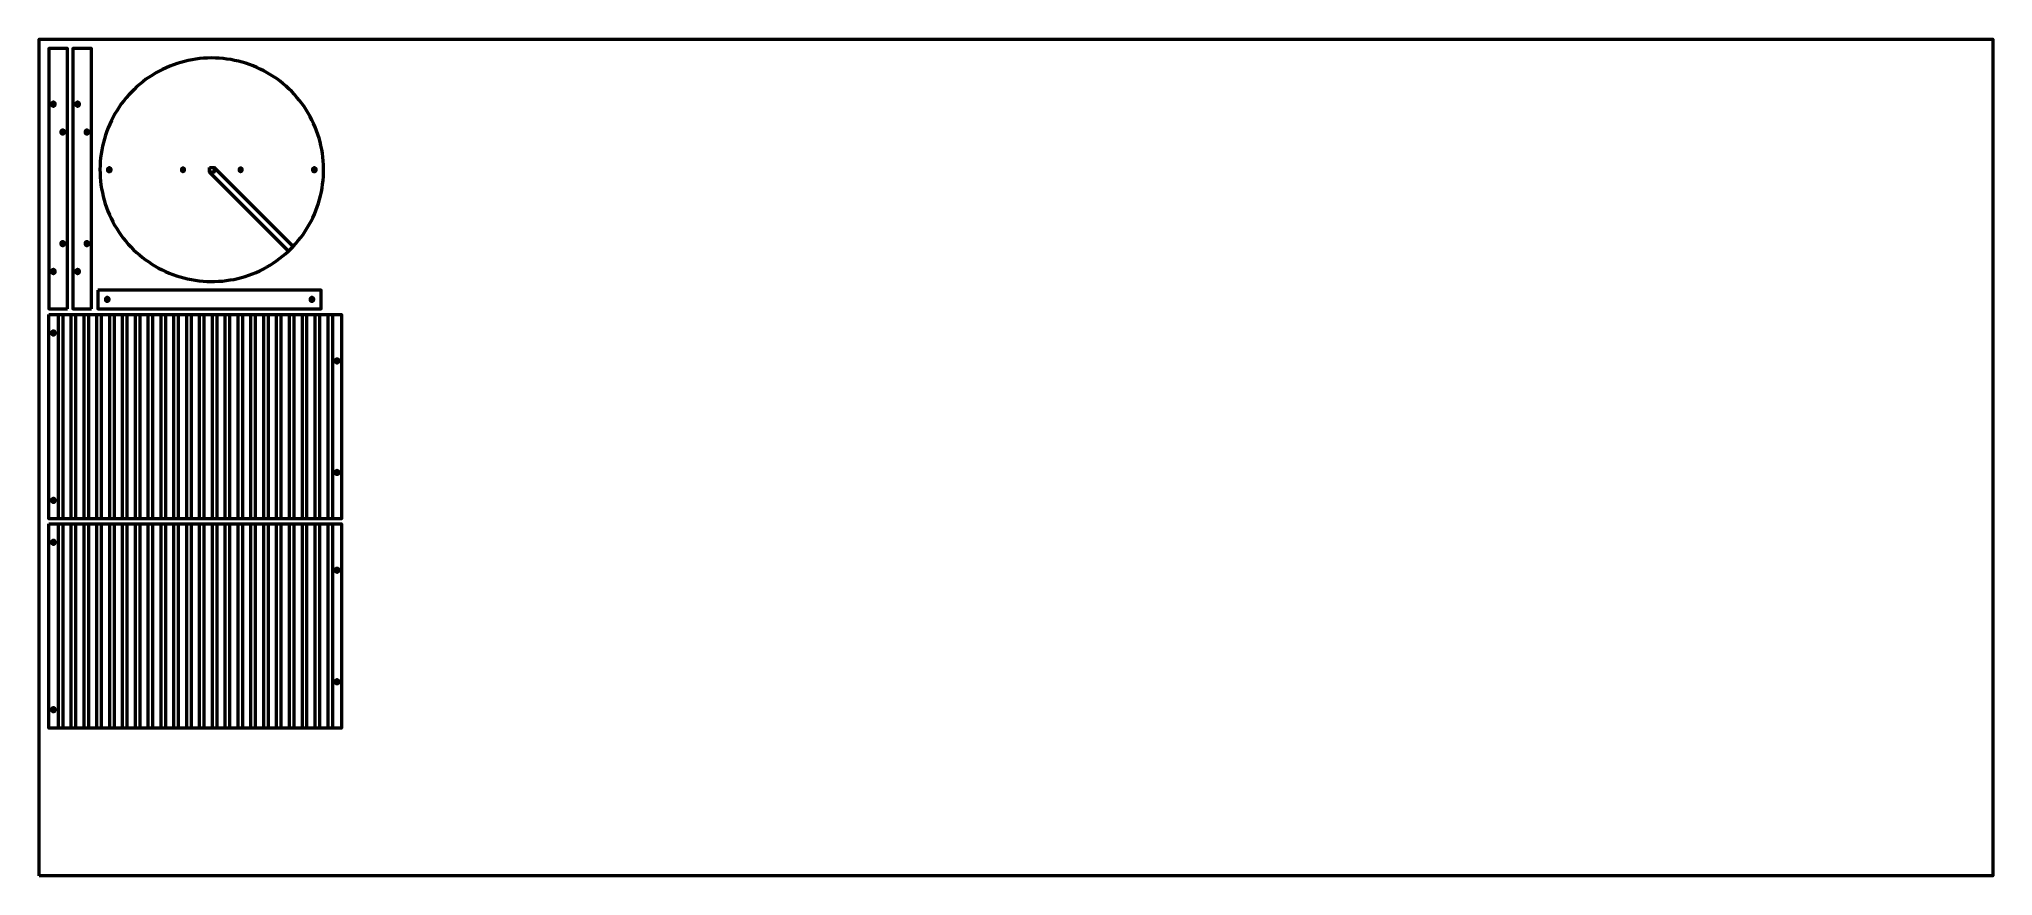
# Model space of a CAD drawing. Header units: millimetres. Extents: x 0 to 2100, y 0 to 900.
import ezdxf

# ---------------------------------------------------------------- set-up
doc = ezdxf.new("R2010")
doc.units = ezdxf.units.MM
for name, color, linetype, lineweight, true_color in [('Capa 01', 7, 'Continuous', 50, 0xc80000), ('Capa 02', 7, 'Continuous', 50, 0x7d26cd), ('Capa 04', 7, 'Continuous', 50, 0x007f00), ('Predeterminada', 7, 'Continuous', 50, 0x000000)]:
    doc.layers.add(name, color=color, linetype=linetype, lineweight=lineweight, true_color=true_color)

msp = doc.modelspace()

# ---------------------------------------------------------------- linework, layer by layer
at = {"layer": 'Capa 01'}
for points in [[(17.4, 830), (17.4, 830.1), (17.4, 830.1), (17.4, 830.2), (17.4, 830.3), (17.4, 830.3), (17.4, 830.4), (17.3, 830.5), (17.3, 830.5), (17.3, 830.6), (17.3, 830.7), (17.2, 830.7), (17.2, 830.8), (17.2, 830.9), (17.2, 830.9), (17.1, 831), (17.1, 831.1), (17.1, 831.1), (17, 831.2), (17, 831.2), (16.9, 831.3), (16.9, 831.3), (16.8, 831.4), (16.8, 831.4), (16.7, 831.5), (16.7, 831.5), (16.6, 831.6), (16.6, 831.6), (16.5, 831.7), (16.5, 831.7), (16.4, 831.7), (16.3, 831.8), (16.3, 831.8), (16.2, 831.8), (16.2, 831.8), (16.1, 831.9), (16, 831.9), (16, 831.9), (15.9, 831.9), (15.8, 832), (15.8, 832), (15.7, 832), (15.6, 832), (15.5, 832), (15.5, 832), (15.4, 832), (15.3, 832), (15.3, 832), (15.2, 832), (15.1, 832), (15.1, 832), (15, 832), (14.9, 831.9), (14.9, 831.9), (14.8, 831.9), (14.7, 831.9), (14.7, 831.9), (14.6, 831.8), (14.5, 831.8), (14.5, 831.8), (14.4, 831.7), (14.4, 831.7), (14.3, 831.7), (14.2, 831.6), (14.2, 831.6), (14.1, 831.5), (14.1, 831.5), (14, 831.5), (14, 831.4), (13.9, 831.4), (13.9, 831.3), (13.8, 831.3), (13.8, 831.2), (13.8, 831.1), (13.7, 831.1), (13.7, 831), (13.6, 831), (13.6, 830.9), (13.6, 830.8), (13.6, 830.8), (13.5, 830.7), (13.5, 830.6), (13.5, 830.6), (13.5, 830.5), (13.4, 830.4), (13.4, 830.4), (13.4, 830.3), (13.4, 830.2), (13.4, 830.2), (13.4, 830.1), (13.4, 830), (13.4, 830), (13.4, 829.9), (13.4, 829.8), (13.4, 829.8), (13.4, 829.7), (13.4, 829.6), (13.4, 829.6), (13.5, 829.5), (13.5, 829.4), (13.5, 829.4), (13.5, 829.3), (13.6, 829.2), (13.6, 829.2), (13.6, 829.1), (13.6, 829), (13.7, 829), (13.7, 828.9), (13.8, 828.9), (13.8, 828.8), (13.8, 828.7), (13.9, 828.7), (13.9, 828.6), (14, 828.6), (14, 828.5), (14.1, 828.5), (14.1, 828.5), (14.2, 828.4), (14.2, 828.4), (14.3, 828.3), (14.4, 828.3), (14.4, 828.3), (14.5, 828.2), (14.5, 828.2), (14.6, 828.2), (14.7, 828.1), (14.7, 828.1), (14.8, 828.1), (14.9, 828.1), (14.9, 828.1), (15, 828), (15.1, 828), (15.1, 828), (15.2, 828), (15.3, 828), (15.3, 828), (15.4, 828), (15.5, 828), (15.5, 828), (15.6, 828), (15.7, 828), (15.8, 828), (15.8, 828), (15.9, 828.1), (16, 828.1), (16, 828.1), (16.1, 828.1), (16.2, 828.2), (16.2, 828.2), (16.3, 828.2), (16.3, 828.2), (16.4, 828.3), (16.5, 828.3), (16.5, 828.3), (16.6, 828.4), (16.6, 828.4), (16.7, 828.5), (16.7, 828.5), (16.8, 828.6), (16.8, 828.6), (16.9, 828.7), (16.9, 828.7), (17, 828.8), (17, 828.8), (17.1, 828.9), (17.1, 828.9), (17.1, 829), (17.2, 829.1), (17.2, 829.1), (17.2, 829.2), (17.2, 829.3), (17.3, 829.3), (17.3, 829.4), (17.3, 829.5), (17.3, 829.5), (17.4, 829.6), (17.4, 829.7), (17.4, 829.7), (17.4, 829.8), (17.4, 829.9), (17.4, 829.9)], [(43.4, 830), (43.4, 830.1), (43.4, 830.1), (43.4, 830.2), (43.4, 830.3), (43.4, 830.3), (43.4, 830.4), (43.3, 830.5), (43.3, 830.5), (43.3, 830.6), (43.3, 830.7), (43.2, 830.7), (43.2, 830.8), (43.2, 830.9), (43.2, 830.9), (43.1, 831), (43.1, 831.1), (43.1, 831.1), (43, 831.2), (43, 831.2), (42.9, 831.3), (42.9, 831.3), (42.8, 831.4), (42.8, 831.4), (42.7, 831.5), (42.7, 831.5), (42.6, 831.6), (42.6, 831.6), (42.5, 831.7), (42.5, 831.7), (42.4, 831.7), (42.3, 831.8), (42.3, 831.8), (42.2, 831.8), (42.2, 831.8), (42.1, 831.9), (42, 831.9), (42, 831.9), (41.9, 831.9), (41.8, 832), (41.8, 832), (41.7, 832), (41.6, 832), (41.5, 832), (41.5, 832), (41.4, 832), (41.3, 832), (41.3, 832), (41.2, 832), (41.1, 832), (41.1, 832), (41, 832), (40.9, 831.9), (40.9, 831.9), (40.8, 831.9), (40.7, 831.9), (40.7, 831.9), (40.6, 831.8), (40.5, 831.8), (40.5, 831.8), (40.4, 831.7), (40.4, 831.7), (40.3, 831.7), (40.2, 831.6), (40.2, 831.6), (40.1, 831.5), (40.1, 831.5), (40, 831.5), (40, 831.4), (39.9, 831.4), (39.9, 831.3), (39.8, 831.3), (39.8, 831.2), (39.8, 831.1), (39.7, 831.1), (39.7, 831), (39.6, 831), (39.6, 830.9), (39.6, 830.8), (39.6, 830.8), (39.5, 830.7), (39.5, 830.6), (39.5, 830.6), (39.5, 830.5), (39.4, 830.4), (39.4, 830.4), (39.4, 830.3), (39.4, 830.2), (39.4, 830.2), (39.4, 830.1), (39.4, 830), (39.4, 830), (39.4, 829.9), (39.4, 829.8), (39.4, 829.8), (39.4, 829.7), (39.4, 829.6), (39.4, 829.6), (39.5, 829.5), (39.5, 829.4), (39.5, 829.4), (39.5, 829.3), (39.6, 829.2), (39.6, 829.2), (39.6, 829.1), (39.6, 829), (39.7, 829), (39.7, 828.9), (39.8, 828.9), (39.8, 828.8), (39.8, 828.7), (39.9, 828.7), (39.9, 828.6), (40, 828.6), (40, 828.5), (40.1, 828.5), (40.1, 828.5), (40.2, 828.4), (40.2, 828.4), (40.3, 828.3), (40.4, 828.3), (40.4, 828.3), (40.5, 828.2), (40.5, 828.2), (40.6, 828.2), (40.7, 828.1), (40.7, 828.1), (40.8, 828.1), (40.9, 828.1), (40.9, 828.1), (41, 828), (41.1, 828), (41.1, 828), (41.2, 828), (41.3, 828), (41.3, 828), (41.4, 828), (41.5, 828), (41.5, 828), (41.6, 828), (41.7, 828), (41.8, 828), (41.8, 828), (41.9, 828.1), (42, 828.1), (42, 828.1), (42.1, 828.1), (42.2, 828.2), (42.2, 828.2), (42.3, 828.2), (42.3, 828.2), (42.4, 828.3), (42.5, 828.3), (42.5, 828.3), (42.6, 828.4), (42.6, 828.4), (42.7, 828.5), (42.7, 828.5), (42.8, 828.6), (42.8, 828.6), (42.9, 828.7), (42.9, 828.7), (43, 828.8), (43, 828.8), (43.1, 828.9), (43.1, 828.9), (43.1, 829), (43.2, 829.1), (43.2, 829.1), (43.2, 829.2), (43.2, 829.3), (43.3, 829.3), (43.3, 829.4), (43.3, 829.5), (43.3, 829.5), (43.4, 829.6), (43.4, 829.7), (43.4, 829.7), (43.4, 829.8), (43.4, 829.9), (43.4, 829.9)], [(27.4, 800), (27.4, 800.1), (27.4, 800.1), (27.4, 800.2), (27.4, 800.3), (27.4, 800.3), (27.4, 800.4), (27.3, 800.5), (27.3, 800.5), (27.3, 800.6), (27.3, 800.7), (27.2, 800.7), (27.2, 800.8), (27.2, 800.9), (27.2, 800.9), (27.1, 801), (27.1, 801.1), (27.1, 801.1), (27, 801.2), (27, 801.2), (26.9, 801.3), (26.9, 801.3), (26.8, 801.4), (26.8, 801.4), (26.7, 801.5), (26.7, 801.5), (26.6, 801.6), (26.6, 801.6), (26.5, 801.7), (26.5, 801.7), (26.4, 801.7), (26.3, 801.8), (26.3, 801.8), (26.2, 801.8), (26.2, 801.8), (26.1, 801.9), (26, 801.9), (26, 801.9), (25.9, 801.9), (25.8, 802), (25.8, 802), (25.7, 802), (25.6, 802), (25.5, 802), (25.5, 802), (25.4, 802), (25.3, 802), (25.3, 802), (25.2, 802), (25.1, 802), (25.1, 802), (25, 802), (24.9, 801.9), (24.9, 801.9), (24.8, 801.9), (24.7, 801.9), (24.7, 801.9), (24.6, 801.8), (24.5, 801.8), (24.5, 801.8), (24.4, 801.7), (24.4, 801.7), (24.3, 801.7), (24.2, 801.6), (24.2, 801.6), (24.1, 801.5), (24.1, 801.5), (24, 801.5), (24, 801.4), (23.9, 801.4), (23.9, 801.3), (23.8, 801.3), (23.8, 801.2), (23.8, 801.1), (23.7, 801.1), (23.7, 801), (23.6, 801), (23.6, 800.9), (23.6, 800.8), (23.6, 800.8), (23.5, 800.7), (23.5, 800.6), (23.5, 800.6), (23.5, 800.5), (23.4, 800.4), (23.4, 800.4), (23.4, 800.3), (23.4, 800.2), (23.4, 800.2), (23.4, 800.1), (23.4, 800), (23.4, 800), (23.4, 799.9), (23.4, 799.8), (23.4, 799.8), (23.4, 799.7), (23.4, 799.6), (23.4, 799.6), (23.5, 799.5), (23.5, 799.4), (23.5, 799.4), (23.5, 799.3), (23.6, 799.2), (23.6, 799.2), (23.6, 799.1), (23.6, 799), (23.7, 799), (23.7, 798.9), (23.8, 798.9), (23.8, 798.8), (23.8, 798.7), (23.9, 798.7), (23.9, 798.6), (24, 798.6), (24, 798.5), (24.1, 798.5), (24.1, 798.5), (24.2, 798.4), (24.2, 798.4), (24.3, 798.3), (24.4, 798.3), (24.4, 798.3), (24.5, 798.2), (24.5, 798.2), (24.6, 798.2), (24.7, 798.1), (24.7, 798.1), (24.8, 798.1), (24.9, 798.1), (24.9, 798.1), (25, 798), (25.1, 798), (25.1, 798), (25.2, 798), (25.3, 798), (25.3, 798), (25.4, 798), (25.5, 798), (25.5, 798), (25.6, 798), (25.7, 798), (25.8, 798), (25.8, 798), (25.9, 798.1), (26, 798.1), (26, 798.1), (26.1, 798.1), (26.2, 798.2), (26.2, 798.2), (26.3, 798.2), (26.3, 798.2), (26.4, 798.3), (26.5, 798.3), (26.5, 798.3), (26.6, 798.4), (26.6, 798.4), (26.7, 798.5), (26.7, 798.5), (26.8, 798.6), (26.8, 798.6), (26.9, 798.7), (26.9, 798.7), (27, 798.8), (27, 798.8), (27.1, 798.9), (27.1, 798.9), (27.1, 799), (27.2, 799.1), (27.2, 799.1), (27.2, 799.2), (27.2, 799.3), (27.3, 799.3), (27.3, 799.4), (27.3, 799.5), (27.3, 799.5), (27.4, 799.6), (27.4, 799.7), (27.4, 799.7), (27.4, 799.8), (27.4, 799.9), (27.4, 799.9)], [(53.4, 800), (53.4, 800.1), (53.4, 800.1), (53.4, 800.2), (53.4, 800.3), (53.4, 800.3), (53.4, 800.4), (53.3, 800.5), (53.3, 800.5), (53.3, 800.6), (53.3, 800.7), (53.2, 800.7), (53.2, 800.8), (53.2, 800.9), (53.2, 800.9), (53.1, 801), (53.1, 801.1), (53.1, 801.1), (53, 801.2), (53, 801.2), (52.9, 801.3), (52.9, 801.3), (52.8, 801.4), (52.8, 801.4), (52.7, 801.5), (52.7, 801.5), (52.6, 801.6), (52.6, 801.6), (52.5, 801.7), (52.5, 801.7), (52.4, 801.7), (52.3, 801.8), (52.3, 801.8), (52.2, 801.8), (52.2, 801.8), (52.1, 801.9), (52, 801.9), (52, 801.9), (51.9, 801.9), (51.8, 802), (51.8, 802), (51.7, 802), (51.6, 802), (51.5, 802), (51.5, 802), (51.4, 802), (51.3, 802), (51.3, 802), (51.2, 802), (51.1, 802), (51.1, 802), (51, 802), (50.9, 801.9), (50.9, 801.9), (50.8, 801.9), (50.7, 801.9), (50.7, 801.9), (50.6, 801.8), (50.5, 801.8), (50.5, 801.8), (50.4, 801.7), (50.4, 801.7), (50.3, 801.7), (50.2, 801.6), (50.2, 801.6), (50.1, 801.5), (50.1, 801.5), (50, 801.5), (50, 801.4), (49.9, 801.4), (49.9, 801.3), (49.8, 801.3), (49.8, 801.2), (49.8, 801.1), (49.7, 801.1), (49.7, 801), (49.6, 801), (49.6, 800.9), (49.6, 800.8), (49.6, 800.8), (49.5, 800.7), (49.5, 800.6), (49.5, 800.6), (49.5, 800.5), (49.4, 800.4), (49.4, 800.4), (49.4, 800.3), (49.4, 800.2), (49.4, 800.2), (49.4, 800.1), (49.4, 800), (49.4, 800), (49.4, 799.9), (49.4, 799.8), (49.4, 799.8), (49.4, 799.7), (49.4, 799.6), (49.4, 799.6), (49.5, 799.5), (49.5, 799.4), (49.5, 799.4), (49.5, 799.3), (49.6, 799.2), (49.6, 799.2), (49.6, 799.1), (49.6, 799), (49.7, 799), (49.7, 798.9), (49.8, 798.9), (49.8, 798.8), (49.8, 798.7), (49.9, 798.7), (49.9, 798.6), (50, 798.6), (50, 798.5), (50.1, 798.5), (50.1, 798.5), (50.2, 798.4), (50.2, 798.4), (50.3, 798.3), (50.4, 798.3), (50.4, 798.3), (50.5, 798.2), (50.5, 798.2), (50.6, 798.2), (50.7, 798.1), (50.7, 798.1), (50.8, 798.1), (50.9, 798.1), (50.9, 798.1), (51, 798), (51.1, 798), (51.1, 798), (51.2, 798), (51.3, 798), (51.3, 798), (51.4, 798), (51.5, 798), (51.5, 798), (51.6, 798), (51.7, 798), (51.8, 798), (51.8, 798), (51.9, 798.1), (52, 798.1), (52, 798.1), (52.1, 798.1), (52.2, 798.2), (52.2, 798.2), (52.3, 798.2), (52.3, 798.2), (52.4, 798.3), (52.5, 798.3), (52.5, 798.3), (52.6, 798.4), (52.6, 798.4), (52.7, 798.5), (52.7, 798.5), (52.8, 798.6), (52.8, 798.6), (52.9, 798.7), (52.9, 798.7), (53, 798.8), (53, 798.8), (53.1, 798.9), (53.1, 798.9), (53.1, 799), (53.2, 799.1), (53.2, 799.1), (53.2, 799.2), (53.2, 799.3), (53.3, 799.3), (53.3, 799.4), (53.3, 799.5), (53.3, 799.5), (53.4, 799.6), (53.4, 799.7), (53.4, 799.7), (53.4, 799.8), (53.4, 799.9), (53.4, 799.9)], [(77.4, 759.5), (77.4, 759.5), (77.4, 759.6), (77.4, 759.7), (77.4, 759.7), (77.4, 759.8), (77.4, 759.9), (77.4, 759.9), (77.4, 760), (77.3, 760.1), (77.3, 760.1), (77.3, 760.2), (77.3, 760.3), (77.2, 760.3), (77.2, 760.4), (77.2, 760.4), (77.1, 760.5), (77.1, 760.6), (77.1, 760.6), (77, 760.7), (77, 760.7), (76.9, 760.8), (76.9, 760.8), (76.8, 760.9), (76.8, 760.9), (76.7, 761), (76.7, 761), (76.6, 761.1), (76.6, 761.1), (76.5, 761.1), (76.4, 761.2), (76.4, 761.2), (76.3, 761.2), (76.3, 761.3), (76.2, 761.3), (76.1, 761.3), (76.1, 761.3), (76, 761.4), (75.9, 761.4), (75.9, 761.4), (75.8, 761.4), (75.7, 761.4), (75.7, 761.4), (75.6, 761.4), (75.5, 761.4), (75.5, 761.4), (75.4, 761.4), (75.3, 761.4), (75.2, 761.4), (75.2, 761.4), (75.1, 761.4), (75, 761.4), (75, 761.4), (74.9, 761.4), (74.8, 761.4), (74.8, 761.3), (74.7, 761.3), (74.6, 761.3), (74.6, 761.3), (74.5, 761.2), (74.5, 761.2), (74.4, 761.2), (74.3, 761.1), (74.3, 761.1), (74.2, 761), (74.2, 761), (74.1, 761), (74.1, 760.9), (74, 760.9), (74, 760.8), (73.9, 760.8), (73.9, 760.7), (73.8, 760.6), (73.8, 760.6), (73.8, 760.5), (73.7, 760.5), (73.7, 760.4), (73.7, 760.4), (73.6, 760.3), (73.6, 760.2), (73.6, 760.2), (73.5, 760.1), (73.5, 760), (73.5, 760), (73.5, 759.9), (73.5, 759.8), (73.5, 759.8), (73.4, 759.7), (73.4, 759.6), (73.4, 759.6), (73.4, 759.5), (73.4, 759.4), (73.4, 759.3), (73.4, 759.3), (73.4, 759.2), (73.5, 759.1), (73.5, 759.1), (73.5, 759), (73.5, 758.9), (73.5, 758.9), (73.5, 758.8), (73.6, 758.7), (73.6, 758.7), (73.6, 758.6), (73.7, 758.5), (73.7, 758.5), (73.7, 758.4), (73.8, 758.4), (73.8, 758.3), (73.8, 758.3), (73.9, 758.2), (73.9, 758.1), (74, 758.1), (74, 758), (74.1, 758), (74.1, 757.9), (74.2, 757.9), (74.2, 757.9), (74.3, 757.8), (74.3, 757.8), (74.4, 757.7), (74.5, 757.7), (74.5, 757.7), (74.6, 757.6), (74.6, 757.6), (74.7, 757.6), (74.8, 757.6), (74.8, 757.5), (74.9, 757.5), (75, 757.5), (75, 757.5), (75.1, 757.5), (75.2, 757.5), (75.2, 757.5), (75.3, 757.5), (75.4, 757.5), (75.5, 757.5), (75.5, 757.5), (75.6, 757.5), (75.7, 757.5), (75.7, 757.5), (75.8, 757.5), (75.9, 757.5), (75.9, 757.5), (76, 757.5), (76.1, 757.6), (76.1, 757.6), (76.2, 757.6), (76.3, 757.6), (76.3, 757.7), (76.4, 757.7), (76.4, 757.7), (76.5, 757.8), (76.6, 757.8), (76.6, 757.8), (76.7, 757.9), (76.7, 757.9), (76.8, 758), (76.8, 758), (76.9, 758.1), (76.9, 758.1), (77, 758.2), (77, 758.2), (77.1, 758.3), (77.1, 758.3), (77.1, 758.4), (77.2, 758.5), (77.2, 758.5), (77.2, 758.6), (77.3, 758.6), (77.3, 758.7), (77.3, 758.8), (77.3, 758.8), (77.4, 758.9), (77.4, 759), (77.4, 759), (77.4, 759.1), (77.4, 759.2), (77.4, 759.2), (77.4, 759.3), (77.4, 759.4)], [(156.4, 759.5), (156.4, 759.5), (156.4, 759.6), (156.4, 759.6), (156.4, 759.7), (156.4, 759.8), (156.4, 759.8), (156.3, 759.9), (156.3, 759.9), (156.3, 760), (156.3, 760), (156.3, 760.1), (156.2, 760.2), (156.2, 760.2), (156.2, 760.3), (156.2, 760.3), (156.1, 760.4), (156.1, 760.4), (156.1, 760.5), (156, 760.5), (156, 760.6), (155.9, 760.6), (155.9, 760.7), (155.9, 760.7), (155.8, 760.7), (155.8, 760.8), (155.7, 760.8), (155.7, 760.9), (155.6, 760.9), (155.6, 760.9), (155.5, 761), (155.5, 761), (155.4, 761), (155.4, 761), (155.3, 761.1), (155.2, 761.1), (155.2, 761.1), (155.1, 761.1), (155.1, 761.1), (155, 761.2), (155, 761.2), (154.9, 761.2), (154.8, 761.2), (154.8, 761.2), (154.7, 761.2), (154.7, 761.2), (154.6, 761.2), (154.5, 761.2), (154.5, 761.2), (154.4, 761.2), (154.4, 761.2), (154.3, 761.2), (154.2, 761.2), (154.2, 761.1), (154.1, 761.1), (154.1, 761.1), (154, 761.1), (153.9, 761.1), (153.9, 761), (153.8, 761), (153.8, 761), (153.7, 760.9), (153.7, 760.9), (153.6, 760.9), (153.6, 760.8), (153.5, 760.8), (153.5, 760.8), (153.4, 760.7), (153.4, 760.7), (153.4, 760.6), (153.3, 760.6), (153.3, 760.5), (153.2, 760.5), (153.2, 760.4), (153.2, 760.4), (153.1, 760.3), (153.1, 760.3), (153.1, 760.2), (153.1, 760.2), (153, 760.1), (153, 760.1), (153, 760), (153, 760), (152.9, 759.9), (152.9, 759.8), (152.9, 759.8), (152.9, 759.7), (152.9, 759.7), (152.9, 759.6), (152.9, 759.5), (152.9, 759.5), (152.9, 759.4), (152.9, 759.4), (152.9, 759.3), (152.9, 759.2), (152.9, 759.2), (152.9, 759.1), (152.9, 759.1), (152.9, 759), (153, 758.9), (153, 758.9), (153, 758.8), (153, 758.8), (153.1, 758.7), (153.1, 758.7), (153.1, 758.6), (153.1, 758.6), (153.2, 758.5), (153.2, 758.5), (153.2, 758.4), (153.3, 758.4), (153.3, 758.3), (153.4, 758.3), (153.4, 758.2), (153.4, 758.2), (153.5, 758.1), (153.5, 758.1), (153.6, 758.1), (153.6, 758), (153.7, 758), (153.7, 758), (153.8, 757.9), (153.8, 757.9), (153.9, 757.9), (153.9, 757.8), (154, 757.8), (154.1, 757.8), (154.1, 757.8), (154.2, 757.8), (154.2, 757.7), (154.3, 757.7), (154.4, 757.7), (154.4, 757.7), (154.5, 757.7), (154.5, 757.7), (154.6, 757.7), (154.7, 757.7), (154.7, 757.7), (154.8, 757.7), (154.8, 757.7), (154.9, 757.7), (155, 757.7), (155, 757.7), (155.1, 757.8), (155.1, 757.8), (155.2, 757.8), (155.2, 757.8), (155.3, 757.8), (155.4, 757.9), (155.4, 757.9), (155.5, 757.9), (155.5, 757.9), (155.6, 758), (155.6, 758), (155.7, 758), (155.7, 758.1), (155.8, 758.1), (155.8, 758.2), (155.9, 758.2), (155.9, 758.2), (155.9, 758.3), (156, 758.3), (156, 758.4), (156.1, 758.4), (156.1, 758.5), (156.1, 758.5), (156.2, 758.6), (156.2, 758.6), (156.2, 758.7), (156.2, 758.7), (156.3, 758.8), (156.3, 758.9), (156.3, 758.9), (156.3, 759), (156.3, 759), (156.4, 759.1), (156.4, 759.1), (156.4, 759.2), (156.4, 759.3), (156.4, 759.3), (156.4, 759.4)], [(183.1, 762), (188.1, 762), (188.1, 757), (183.1, 757)], [(218.4, 759.5), (218.4, 759.5), (218.4, 759.6), (218.4, 759.6), (218.4, 759.7), (218.4, 759.8), (218.4, 759.8), (218.3, 759.9), (218.3, 759.9), (218.3, 760), (218.3, 760), (218.3, 760.1), (218.2, 760.2), (218.2, 760.2), (218.2, 760.3), (218.2, 760.3), (218.1, 760.4), (218.1, 760.4), (218.1, 760.5), (218, 760.5), (218, 760.6), (217.9, 760.6), (217.9, 760.7), (217.9, 760.7), (217.8, 760.7), (217.8, 760.8), (217.7, 760.8), (217.7, 760.9), (217.6, 760.9), (217.6, 760.9), (217.5, 761), (217.5, 761), (217.4, 761), (217.4, 761), (217.3, 761.1), (217.2, 761.1), (217.2, 761.1), (217.1, 761.1), (217.1, 761.1), (217, 761.2), (217, 761.2), (216.9, 761.2), (216.8, 761.2), (216.8, 761.2), (216.7, 761.2), (216.7, 761.2), (216.6, 761.2), (216.5, 761.2), (216.5, 761.2), (216.4, 761.2), (216.4, 761.2), (216.3, 761.2), (216.2, 761.2), (216.2, 761.1), (216.1, 761.1), (216.1, 761.1), (216, 761.1), (215.9, 761.1), (215.9, 761), (215.8, 761), (215.8, 761), (215.7, 760.9), (215.7, 760.9), (215.6, 760.9), (215.6, 760.8), (215.5, 760.8), (215.5, 760.8), (215.4, 760.7), (215.4, 760.7), (215.4, 760.6), (215.3, 760.6), (215.3, 760.5), (215.2, 760.5), (215.2, 760.4), (215.2, 760.4), (215.1, 760.3), (215.1, 760.3), (215.1, 760.2), (215.1, 760.2), (215, 760.1), (215, 760.1), (215, 760), (215, 760), (214.9, 759.9), (214.9, 759.8), (214.9, 759.8), (214.9, 759.7), (214.9, 759.7), (214.9, 759.6), (214.9, 759.5), (214.9, 759.5), (214.9, 759.4), (214.9, 759.4), (214.9, 759.3), (214.9, 759.2), (214.9, 759.2), (214.9, 759.1), (214.9, 759.1), (214.9, 759), (215, 758.9), (215, 758.9), (215, 758.8), (215, 758.8), (215.1, 758.7), (215.1, 758.7), (215.1, 758.6), (215.1, 758.6), (215.2, 758.5), (215.2, 758.5), (215.2, 758.4), (215.3, 758.4), (215.3, 758.3), (215.4, 758.3), (215.4, 758.2), (215.4, 758.2), (215.5, 758.1), (215.5, 758.1), (215.6, 758.1), (215.6, 758), (215.7, 758), (215.7, 758), (215.8, 757.9), (215.8, 757.9), (215.9, 757.9), (215.9, 757.8), (216, 757.8), (216.1, 757.8), (216.1, 757.8), (216.2, 757.8), (216.2, 757.7), (216.3, 757.7), (216.4, 757.7), (216.4, 757.7), (216.5, 757.7), (216.5, 757.7), (216.6, 757.7), (216.7, 757.7), (216.7, 757.7), (216.8, 757.7), (216.8, 757.7), (216.9, 757.7), (217, 757.7), (217, 757.7), (217.1, 757.8), (217.1, 757.8), (217.2, 757.8), (217.2, 757.8), (217.3, 757.8), (217.4, 757.9), (217.4, 757.9), (217.5, 757.9), (217.5, 757.9), (217.6, 758), (217.6, 758), (217.7, 758), (217.7, 758.1), (217.8, 758.1), (217.8, 758.2), (217.9, 758.2), (217.9, 758.2), (217.9, 758.3), (218, 758.3), (218, 758.4), (218.1, 758.4), (218.1, 758.5), (218.1, 758.5), (218.2, 758.6), (218.2, 758.6), (218.2, 758.7), (218.2, 758.7), (218.3, 758.8), (218.3, 758.9), (218.3, 758.9), (218.3, 759), (218.3, 759), (218.4, 759.1), (218.4, 759.1), (218.4, 759.2), (218.4, 759.3), (218.4, 759.3), (218.4, 759.4)], [(297.8, 759.5), (297.8, 759.5), (297.8, 759.6), (297.8, 759.7), (297.8, 759.7), (297.8, 759.8), (297.8, 759.9), (297.8, 759.9), (297.8, 760), (297.7, 760.1), (297.7, 760.1), (297.7, 760.2), (297.7, 760.3), (297.6, 760.3), (297.6, 760.4), (297.6, 760.4), (297.5, 760.5), (297.5, 760.6), (297.5, 760.6), (297.4, 760.7), (297.4, 760.7), (297.3, 760.8), (297.3, 760.8), (297.2, 760.9), (297.2, 760.9), (297.1, 761), (297.1, 761), (297, 761.1), (297, 761.1), (296.9, 761.1), (296.9, 761.2), (296.8, 761.2), (296.7, 761.2), (296.7, 761.3), (296.6, 761.3), (296.5, 761.3), (296.5, 761.3), (296.4, 761.4), (296.3, 761.4), (296.3, 761.4), (296.2, 761.4), (296.1, 761.4), (296.1, 761.4), (296, 761.4), (295.9, 761.4), (295.9, 761.4), (295.8, 761.4), (295.7, 761.4), (295.7, 761.4), (295.6, 761.4), (295.5, 761.4), (295.4, 761.4), (295.4, 761.4), (295.3, 761.4), (295.2, 761.4), (295.2, 761.3), (295.1, 761.3), (295, 761.3), (295, 761.3), (294.9, 761.2), (294.9, 761.2), (294.8, 761.2), (294.7, 761.1), (294.7, 761.1), (294.6, 761), (294.6, 761), (294.5, 761), (294.5, 760.9), (294.4, 760.9), (294.4, 760.8), (294.3, 760.8), (294.3, 760.7), (294.2, 760.6), (294.2, 760.6), (294.2, 760.5), (294.1, 760.5), (294.1, 760.4), (294.1, 760.4), (294, 760.3), (294, 760.2), (294, 760.2), (294, 760.1), (293.9, 760), (293.9, 760), (293.9, 759.9), (293.9, 759.8), (293.9, 759.8), (293.9, 759.7), (293.9, 759.6), (293.8, 759.6), (293.8, 759.5), (293.8, 759.4), (293.8, 759.3), (293.9, 759.3), (293.9, 759.2), (293.9, 759.1), (293.9, 759.1), (293.9, 759), (293.9, 758.9), (293.9, 758.9), (294, 758.8), (294, 758.7), (294, 758.7), (294, 758.6), (294.1, 758.5), (294.1, 758.5), (294.1, 758.4), (294.2, 758.4), (294.2, 758.3), (294.2, 758.3), (294.3, 758.2), (294.3, 758.1), (294.4, 758.1), (294.4, 758), (294.5, 758), (294.5, 757.9), (294.6, 757.9), (294.6, 757.9), (294.7, 757.8), (294.7, 757.8), (294.8, 757.7), (294.9, 757.7), (294.9, 757.7), (295, 757.6), (295, 757.6), (295.1, 757.6), (295.2, 757.6), (295.2, 757.5), (295.3, 757.5), (295.4, 757.5), (295.4, 757.5), (295.5, 757.5), (295.6, 757.5), (295.7, 757.5), (295.7, 757.5), (295.8, 757.5), (295.9, 757.5), (295.9, 757.5), (296, 757.5), (296.1, 757.5), (296.1, 757.5), (296.2, 757.5), (296.3, 757.5), (296.3, 757.5), (296.4, 757.5), (296.5, 757.6), (296.5, 757.6), (296.6, 757.6), (296.7, 757.6), (296.7, 757.7), (296.8, 757.7), (296.9, 757.7), (296.9, 757.8), (297, 757.8), (297, 757.8), (297.1, 757.9), (297.1, 757.9), (297.2, 758), (297.2, 758), (297.3, 758.1), (297.3, 758.1), (297.4, 758.2), (297.4, 758.2), (297.5, 758.3), (297.5, 758.3), (297.5, 758.4), (297.6, 758.5), (297.6, 758.5), (297.6, 758.6), (297.7, 758.6), (297.7, 758.7), (297.7, 758.8), (297.7, 758.8), (297.8, 758.9), (297.8, 759), (297.8, 759), (297.8, 759.1), (297.8, 759.2), (297.8, 759.2), (297.8, 759.3), (297.8, 759.4)], [(27.4, 680), (27.4, 680.1), (27.4, 680.1), (27.4, 680.2), (27.4, 680.3), (27.4, 680.3), (27.4, 680.4), (27.3, 680.5), (27.3, 680.5), (27.3, 680.6), (27.3, 680.7), (27.2, 680.7), (27.2, 680.8), (27.2, 680.9), (27.2, 680.9), (27.1, 681), (27.1, 681.1), (27.1, 681.1), (27, 681.2), (27, 681.2), (26.9, 681.3), (26.9, 681.3), (26.8, 681.4), (26.8, 681.4), (26.7, 681.5), (26.7, 681.5), (26.6, 681.6), (26.6, 681.6), (26.5, 681.7), (26.5, 681.7), (26.4, 681.7), (26.3, 681.8), (26.3, 681.8), (26.2, 681.8), (26.2, 681.8), (26.1, 681.9), (26, 681.9), (26, 681.9), (25.9, 681.9), (25.8, 682), (25.8, 682), (25.7, 682), (25.6, 682), (25.5, 682), (25.5, 682), (25.4, 682), (25.3, 682), (25.3, 682), (25.2, 682), (25.1, 682), (25.1, 682), (25, 682), (24.9, 681.9), (24.9, 681.9), (24.8, 681.9), (24.7, 681.9), (24.7, 681.9), (24.6, 681.8), (24.5, 681.8), (24.5, 681.8), (24.4, 681.7), (24.4, 681.7), (24.3, 681.7), (24.2, 681.6), (24.2, 681.6), (24.1, 681.5), (24.1, 681.5), (24, 681.5), (24, 681.4), (23.9, 681.4), (23.9, 681.3), (23.8, 681.3), (23.8, 681.2), (23.8, 681.1), (23.7, 681.1), (23.7, 681), (23.6, 681), (23.6, 680.9), (23.6, 680.8), (23.6, 680.8), (23.5, 680.7), (23.5, 680.6), (23.5, 680.6), (23.5, 680.5), (23.4, 680.4), (23.4, 680.4), (23.4, 680.3), (23.4, 680.2), (23.4, 680.2), (23.4, 680.1), (23.4, 680), (23.4, 680), (23.4, 679.9), (23.4, 679.8), (23.4, 679.8), (23.4, 679.7), (23.4, 679.6), (23.4, 679.6), (23.5, 679.5), (23.5, 679.4), (23.5, 679.4), (23.5, 679.3), (23.6, 679.2), (23.6, 679.2), (23.6, 679.1), (23.6, 679), (23.7, 679), (23.7, 678.9), (23.8, 678.9), (23.8, 678.8), (23.8, 678.7), (23.9, 678.7), (23.9, 678.6), (24, 678.6), (24, 678.5), (24.1, 678.5), (24.1, 678.5), (24.2, 678.4), (24.2, 678.4), (24.3, 678.3), (24.4, 678.3), (24.4, 678.3), (24.5, 678.2), (24.5, 678.2), (24.6, 678.2), (24.7, 678.1), (24.7, 678.1), (24.8, 678.1), (24.9, 678.1), (24.9, 678.1), (25, 678), (25.1, 678), (25.1, 678), (25.2, 678), (25.3, 678), (25.3, 678), (25.4, 678), (25.5, 678), (25.5, 678), (25.6, 678), (25.7, 678), (25.8, 678), (25.8, 678), (25.9, 678.1), (26, 678.1), (26, 678.1), (26.1, 678.1), (26.2, 678.2), (26.2, 678.2), (26.3, 678.2), (26.3, 678.2), (26.4, 678.3), (26.5, 678.3), (26.5, 678.3), (26.6, 678.4), (26.6, 678.4), (26.7, 678.5), (26.7, 678.5), (26.8, 678.6), (26.8, 678.6), (26.9, 678.7), (26.9, 678.7), (27, 678.8), (27, 678.8), (27.1, 678.9), (27.1, 678.9), (27.1, 679), (27.2, 679.1), (27.2, 679.1), (27.2, 679.2), (27.2, 679.3), (27.3, 679.3), (27.3, 679.4), (27.3, 679.5), (27.3, 679.5), (27.4, 679.6), (27.4, 679.7), (27.4, 679.7), (27.4, 679.8), (27.4, 679.9), (27.4, 679.9)], [(53.4, 680), (53.4, 680.1), (53.4, 680.1), (53.4, 680.2), (53.4, 680.3), (53.4, 680.3), (53.4, 680.4), (53.3, 680.5), (53.3, 680.5), (53.3, 680.6), (53.3, 680.7), (53.2, 680.7), (53.2, 680.8), (53.2, 680.9), (53.2, 680.9), (53.1, 681), (53.1, 681.1), (53.1, 681.1), (53, 681.2), (53, 681.2), (52.9, 681.3), (52.9, 681.3), (52.8, 681.4), (52.8, 681.4), (52.7, 681.5), (52.7, 681.5), (52.6, 681.6), (52.6, 681.6), (52.5, 681.7), (52.5, 681.7), (52.4, 681.7), (52.3, 681.8), (52.3, 681.8), (52.2, 681.8), (52.2, 681.8), (52.1, 681.9), (52, 681.9), (52, 681.9), (51.9, 681.9), (51.8, 682), (51.8, 682), (51.7, 682), (51.6, 682), (51.5, 682), (51.5, 682), (51.4, 682), (51.3, 682), (51.3, 682), (51.2, 682), (51.1, 682), (51.1, 682), (51, 682), (50.9, 681.9), (50.9, 681.9), (50.8, 681.9), (50.7, 681.9), (50.7, 681.9), (50.6, 681.8), (50.5, 681.8), (50.5, 681.8), (50.4, 681.7), (50.4, 681.7), (50.3, 681.7), (50.2, 681.6), (50.2, 681.6), (50.1, 681.5), (50.1, 681.5), (50, 681.5), (50, 681.4), (49.9, 681.4), (49.9, 681.3), (49.8, 681.3), (49.8, 681.2), (49.8, 681.1), (49.7, 681.1), (49.7, 681), (49.6, 681), (49.6, 680.9), (49.6, 680.8), (49.6, 680.8), (49.5, 680.7), (49.5, 680.6), (49.5, 680.6), (49.5, 680.5), (49.4, 680.4), (49.4, 680.4), (49.4, 680.3), (49.4, 680.2), (49.4, 680.2), (49.4, 680.1), (49.4, 680), (49.4, 680), (49.4, 679.9), (49.4, 679.8), (49.4, 679.8), (49.4, 679.7), (49.4, 679.6), (49.4, 679.6), (49.5, 679.5), (49.5, 679.4), (49.5, 679.4), (49.5, 679.3), (49.6, 679.2), (49.6, 679.2), (49.6, 679.1), (49.6, 679), (49.7, 679), (49.7, 678.9), (49.8, 678.9), (49.8, 678.8), (49.8, 678.7), (49.9, 678.7), (49.9, 678.6), (50, 678.6), (50, 678.5), (50.1, 678.5), (50.1, 678.5), (50.2, 678.4), (50.2, 678.4), (50.3, 678.3), (50.4, 678.3), (50.4, 678.3), (50.5, 678.2), (50.5, 678.2), (50.6, 678.2), (50.7, 678.1), (50.7, 678.1), (50.8, 678.1), (50.9, 678.1), (50.9, 678.1), (51, 678), (51.1, 678), (51.1, 678), (51.2, 678), (51.3, 678), (51.3, 678), (51.4, 678), (51.5, 678), (51.5, 678), (51.6, 678), (51.7, 678), (51.8, 678), (51.8, 678), (51.9, 678.1), (52, 678.1), (52, 678.1), (52.1, 678.1), (52.2, 678.2), (52.2, 678.2), (52.3, 678.2), (52.3, 678.2), (52.4, 678.3), (52.5, 678.3), (52.5, 678.3), (52.6, 678.4), (52.6, 678.4), (52.7, 678.5), (52.7, 678.5), (52.8, 678.6), (52.8, 678.6), (52.9, 678.7), (52.9, 678.7), (53, 678.8), (53, 678.8), (53.1, 678.9), (53.1, 678.9), (53.1, 679), (53.2, 679.1), (53.2, 679.1), (53.2, 679.2), (53.2, 679.3), (53.3, 679.3), (53.3, 679.4), (53.3, 679.5), (53.3, 679.5), (53.4, 679.6), (53.4, 679.7), (53.4, 679.7), (53.4, 679.8), (53.4, 679.9), (53.4, 679.9)], [(17.4, 650), (17.4, 650.1), (17.4, 650.1), (17.4, 650.2), (17.4, 650.3), (17.4, 650.3), (17.4, 650.4), (17.3, 650.5), (17.3, 650.5), (17.3, 650.6), (17.3, 650.7), (17.2, 650.7), (17.2, 650.8), (17.2, 650.9), (17.2, 650.9), (17.1, 651), (17.1, 651.1), (17.1, 651.1), (17, 651.2), (17, 651.2), (16.9, 651.3), (16.9, 651.3), (16.8, 651.4), (16.8, 651.4), (16.7, 651.5), (16.7, 651.5), (16.6, 651.6), (16.6, 651.6), (16.5, 651.7), (16.5, 651.7), (16.4, 651.7), (16.3, 651.8), (16.3, 651.8), (16.2, 651.8), (16.2, 651.8), (16.1, 651.9), (16, 651.9), (16, 651.9), (15.9, 651.9), (15.8, 652), (15.8, 652), (15.7, 652), (15.6, 652), (15.5, 652), (15.5, 652), (15.4, 652), (15.3, 652), (15.3, 652), (15.2, 652), (15.1, 652), (15.1, 652), (15, 652), (14.9, 651.9), (14.9, 651.9), (14.8, 651.9), (14.7, 651.9), (14.7, 651.9), (14.6, 651.8), (14.5, 651.8), (14.5, 651.8), (14.4, 651.7), (14.4, 651.7), (14.3, 651.7), (14.2, 651.6), (14.2, 651.6), (14.1, 651.5), (14.1, 651.5), (14, 651.5), (14, 651.4), (13.9, 651.4), (13.9, 651.3), (13.8, 651.3), (13.8, 651.2), (13.8, 651.1), (13.7, 651.1), (13.7, 651), (13.6, 651), (13.6, 650.9), (13.6, 650.8), (13.6, 650.8), (13.5, 650.7), (13.5, 650.6), (13.5, 650.6), (13.5, 650.5), (13.4, 650.4), (13.4, 650.4), (13.4, 650.3), (13.4, 650.2), (13.4, 650.2), (13.4, 650.1), (13.4, 650), (13.4, 650), (13.4, 649.9), (13.4, 649.8), (13.4, 649.8), (13.4, 649.7), (13.4, 649.6), (13.4, 649.6), (13.5, 649.5), (13.5, 649.4), (13.5, 649.4), (13.5, 649.3), (13.6, 649.2), (13.6, 649.2), (13.6, 649.1), (13.6, 649), (13.7, 649), (13.7, 648.9), (13.8, 648.9), (13.8, 648.8), (13.8, 648.7), (13.9, 648.7), (13.9, 648.6), (14, 648.6), (14, 648.5), (14.1, 648.5), (14.1, 648.5), (14.2, 648.4), (14.2, 648.4), (14.3, 648.3), (14.4, 648.3), (14.4, 648.3), (14.5, 648.2), (14.5, 648.2), (14.6, 648.2), (14.7, 648.1), (14.7, 648.1), (14.8, 648.1), (14.9, 648.1), (14.9, 648.1), (15, 648), (15.1, 648), (15.1, 648), (15.2, 648), (15.3, 648), (15.3, 648), (15.4, 648), (15.5, 648), (15.5, 648), (15.6, 648), (15.7, 648), (15.8, 648), (15.8, 648), (15.9, 648.1), (16, 648.1), (16, 648.1), (16.1, 648.1), (16.2, 648.2), (16.2, 648.2), (16.3, 648.2), (16.3, 648.2), (16.4, 648.3), (16.5, 648.3), (16.5, 648.3), (16.6, 648.4), (16.6, 648.4), (16.7, 648.5), (16.7, 648.5), (16.8, 648.6), (16.8, 648.6), (16.9, 648.7), (16.9, 648.7), (17, 648.8), (17, 648.8), (17.1, 648.9), (17.1, 648.9), (17.1, 649), (17.2, 649.1), (17.2, 649.1), (17.2, 649.2), (17.2, 649.3), (17.3, 649.3), (17.3, 649.4), (17.3, 649.5), (17.3, 649.5), (17.4, 649.6), (17.4, 649.7), (17.4, 649.7), (17.4, 649.8), (17.4, 649.9), (17.4, 649.9)], [(43.4, 650), (43.4, 650.1), (43.4, 650.1), (43.4, 650.2), (43.4, 650.3), (43.4, 650.3), (43.4, 650.4), (43.3, 650.5), (43.3, 650.5), (43.3, 650.6), (43.3, 650.7), (43.2, 650.7), (43.2, 650.8), (43.2, 650.9), (43.2, 650.9), (43.1, 651), (43.1, 651.1), (43.1, 651.1), (43, 651.2), (43, 651.2), (42.9, 651.3), (42.9, 651.3), (42.8, 651.4), (42.8, 651.4), (42.7, 651.5), (42.7, 651.5), (42.6, 651.6), (42.6, 651.6), (42.5, 651.7), (42.5, 651.7), (42.4, 651.7), (42.3, 651.8), (42.3, 651.8), (42.2, 651.8), (42.2, 651.8), (42.1, 651.9), (42, 651.9), (42, 651.9), (41.9, 651.9), (41.8, 652), (41.8, 652), (41.7, 652), (41.6, 652), (41.5, 652), (41.5, 652), (41.4, 652), (41.3, 652), (41.3, 652), (41.2, 652), (41.1, 652), (41.1, 652), (41, 652), (40.9, 651.9), (40.9, 651.9), (40.8, 651.9), (40.7, 651.9), (40.7, 651.9), (40.6, 651.8), (40.5, 651.8), (40.5, 651.8), (40.4, 651.7), (40.4, 651.7), (40.3, 651.7), (40.2, 651.6), (40.2, 651.6), (40.1, 651.5), (40.1, 651.5), (40, 651.5), (40, 651.4), (39.9, 651.4), (39.9, 651.3), (39.8, 651.3), (39.8, 651.2), (39.8, 651.1), (39.7, 651.1), (39.7, 651), (39.6, 651), (39.6, 650.9), (39.6, 650.8), (39.6, 650.8), (39.5, 650.7), (39.5, 650.6), (39.5, 650.6), (39.5, 650.5), (39.4, 650.4), (39.4, 650.4), (39.4, 650.3), (39.4, 650.2), (39.4, 650.2), (39.4, 650.1), (39.4, 650), (39.4, 650), (39.4, 649.9), (39.4, 649.8), (39.4, 649.8), (39.4, 649.7), (39.4, 649.6), (39.4, 649.6), (39.5, 649.5), (39.5, 649.4), (39.5, 649.4), (39.5, 649.3), (39.6, 649.2), (39.6, 649.2), (39.6, 649.1), (39.6, 649), (39.7, 649), (39.7, 648.9), (39.8, 648.9), (39.8, 648.8), (39.8, 648.7), (39.9, 648.7), (39.9, 648.6), (40, 648.6), (40, 648.5), (40.1, 648.5), (40.1, 648.5), (40.2, 648.4), (40.2, 648.4), (40.3, 648.3), (40.4, 648.3), (40.4, 648.3), (40.5, 648.2), (40.5, 648.2), (40.6, 648.2), (40.7, 648.1), (40.7, 648.1), (40.8, 648.1), (40.9, 648.1), (40.9, 648.1), (41, 648), (41.1, 648), (41.1, 648), (41.2, 648), (41.3, 648), (41.3, 648), (41.4, 648), (41.5, 648), (41.5, 648), (41.6, 648), (41.7, 648), (41.8, 648), (41.8, 648), (41.9, 648.1), (42, 648.1), (42, 648.1), (42.1, 648.1), (42.2, 648.2), (42.2, 648.2), (42.3, 648.2), (42.3, 648.2), (42.4, 648.3), (42.5, 648.3), (42.5, 648.3), (42.6, 648.4), (42.6, 648.4), (42.7, 648.5), (42.7, 648.5), (42.8, 648.6), (42.8, 648.6), (42.9, 648.7), (42.9, 648.7), (43, 648.8), (43, 648.8), (43.1, 648.9), (43.1, 648.9), (43.1, 649), (43.2, 649.1), (43.2, 649.1), (43.2, 649.2), (43.2, 649.3), (43.3, 649.3), (43.3, 649.4), (43.3, 649.5), (43.3, 649.5), (43.4, 649.6), (43.4, 649.7), (43.4, 649.7), (43.4, 649.8), (43.4, 649.9), (43.4, 649.9)], [(75.3, 620), (75.3, 620.1), (75.3, 620.1), (75.2, 620.2), (75.2, 620.3), (75.2, 620.3), (75.2, 620.4), (75.2, 620.5), (75.2, 620.5), (75.2, 620.6), (75.1, 620.7), (75.1, 620.7), (75.1, 620.8), (75.1, 620.9), (75, 620.9), (75, 621), (75, 621.1), (74.9, 621.1), (74.9, 621.2), (74.8, 621.2), (74.8, 621.3), (74.7, 621.3), (74.7, 621.4), (74.7, 621.4), (74.6, 621.5), (74.6, 621.5), (74.5, 621.6), (74.4, 621.6), (74.4, 621.7), (74.3, 621.7), (74.3, 621.7), (74.2, 621.8), (74.1, 621.8), (74.1, 621.8), (74, 621.8), (74, 621.9), (73.9, 621.9), (73.8, 621.9), (73.8, 621.9), (73.7, 622), (73.6, 622), (73.6, 622), (73.5, 622), (73.4, 622), (73.3, 622), (73.3, 622), (73.2, 622), (73.1, 622), (73.1, 622), (73, 622), (72.9, 622), (72.9, 622), (72.8, 621.9), (72.7, 621.9), (72.7, 621.9), (72.6, 621.9), (72.5, 621.9), (72.5, 621.8), (72.4, 621.8), (72.3, 621.8), (72.3, 621.7), (72.2, 621.7), (72.2, 621.7), (72.1, 621.6), (72, 621.6), (72, 621.5), (71.9, 621.5), (71.9, 621.5), (71.8, 621.4), (71.8, 621.4), (71.7, 621.3), (71.7, 621.3), (71.7, 621.2), (71.6, 621.1), (71.6, 621.1), (71.5, 621), (71.5, 621), (71.5, 620.9), (71.4, 620.8), (71.4, 620.8), (71.4, 620.7), (71.4, 620.6), (71.3, 620.6), (71.3, 620.5), (71.3, 620.4), (71.3, 620.4), (71.3, 620.3), (71.3, 620.2), (71.3, 620.2), (71.3, 620.1), (71.3, 620), (71.3, 620), (71.3, 619.9), (71.3, 619.8), (71.3, 619.8), (71.3, 619.7), (71.3, 619.6), (71.3, 619.6), (71.3, 619.5), (71.3, 619.4), (71.4, 619.4), (71.4, 619.3), (71.4, 619.2), (71.4, 619.2), (71.5, 619.1), (71.5, 619), (71.5, 619), (71.6, 618.9), (71.6, 618.9), (71.7, 618.8), (71.7, 618.7), (71.7, 618.7), (71.8, 618.6), (71.8, 618.6), (71.9, 618.5), (71.9, 618.5), (72, 618.5), (72, 618.4), (72.1, 618.4), (72.2, 618.3), (72.2, 618.3), (72.3, 618.3), (72.3, 618.2), (72.4, 618.2), (72.5, 618.2), (72.5, 618.1), (72.6, 618.1), (72.7, 618.1), (72.7, 618.1), (72.8, 618.1), (72.9, 618), (72.9, 618), (73, 618), (73.1, 618), (73.1, 618), (73.2, 618), (73.3, 618), (73.3, 618), (73.4, 618), (73.5, 618), (73.6, 618), (73.6, 618), (73.7, 618), (73.8, 618.1), (73.8, 618.1), (73.9, 618.1), (74, 618.1), (74, 618.2), (74.1, 618.2), (74.1, 618.2), (74.2, 618.2), (74.3, 618.3), (74.3, 618.3), (74.4, 618.3), (74.4, 618.4), (74.5, 618.4), (74.6, 618.5), (74.6, 618.5), (74.7, 618.6), (74.7, 618.6), (74.7, 618.7), (74.8, 618.7), (74.8, 618.8), (74.9, 618.8), (74.9, 618.9), (75, 618.9), (75, 619), (75, 619.1), (75.1, 619.1), (75.1, 619.2), (75.1, 619.3), (75.1, 619.3), (75.2, 619.4), (75.2, 619.5), (75.2, 619.5), (75.2, 619.6), (75.2, 619.7), (75.2, 619.7), (75.2, 619.8), (75.3, 619.9), (75.3, 619.9)], [(295.3, 620), (295.3, 620.1), (295.3, 620.1), (295.2, 620.2), (295.2, 620.3), (295.2, 620.3), (295.2, 620.4), (295.2, 620.5), (295.2, 620.5), (295.2, 620.6), (295.1, 620.7), (295.1, 620.7), (295.1, 620.8), (295.1, 620.9), (295, 620.9), (295, 621), (295, 621.1), (294.9, 621.1), (294.9, 621.2), (294.8, 621.2), (294.8, 621.3), (294.7, 621.3), (294.7, 621.4), (294.7, 621.4), (294.6, 621.5), (294.6, 621.5), (294.5, 621.6), (294.4, 621.6), (294.4, 621.7), (294.3, 621.7), (294.3, 621.7), (294.2, 621.8), (294.1, 621.8), (294.1, 621.8), (294, 621.8), (294, 621.9), (293.9, 621.9), (293.8, 621.9), (293.8, 621.9), (293.7, 622), (293.6, 622), (293.6, 622), (293.5, 622), (293.4, 622), (293.3, 622), (293.3, 622), (293.2, 622), (293.1, 622), (293.1, 622), (293, 622), (292.9, 622), (292.9, 622), (292.8, 621.9), (292.7, 621.9), (292.7, 621.9), (292.6, 621.9), (292.5, 621.9), (292.5, 621.8), (292.4, 621.8), (292.3, 621.8), (292.3, 621.7), (292.2, 621.7), (292.2, 621.7), (292.1, 621.6), (292, 621.6), (292, 621.5), (291.9, 621.5), (291.9, 621.5), (291.8, 621.4), (291.8, 621.4), (291.7, 621.3), (291.7, 621.3), (291.7, 621.2), (291.6, 621.1), (291.6, 621.1), (291.5, 621), (291.5, 621), (291.5, 620.9), (291.4, 620.8), (291.4, 620.8), (291.4, 620.7), (291.4, 620.6), (291.3, 620.6), (291.3, 620.5), (291.3, 620.4), (291.3, 620.4), (291.3, 620.3), (291.3, 620.2), (291.3, 620.2), (291.3, 620.1), (291.3, 620), (291.3, 620), (291.3, 619.9), (291.3, 619.8), (291.3, 619.8), (291.3, 619.7), (291.3, 619.6), (291.3, 619.6), (291.3, 619.5), (291.3, 619.4), (291.4, 619.4), (291.4, 619.3), (291.4, 619.2), (291.4, 619.2), (291.5, 619.1), (291.5, 619), (291.5, 619), (291.6, 618.9), (291.6, 618.9), (291.7, 618.8), (291.7, 618.7), (291.7, 618.7), (291.8, 618.6), (291.8, 618.6), (291.9, 618.5), (291.9, 618.5), (292, 618.5), (292, 618.4), (292.1, 618.4), (292.2, 618.3), (292.2, 618.3), (292.3, 618.3), (292.3, 618.2), (292.4, 618.2), (292.5, 618.2), (292.5, 618.1), (292.6, 618.1), (292.7, 618.1), (292.7, 618.1), (292.8, 618.1), (292.9, 618), (292.9, 618), (293, 618), (293.1, 618), (293.1, 618), (293.2, 618), (293.3, 618), (293.3, 618), (293.4, 618), (293.5, 618), (293.6, 618), (293.6, 618), (293.7, 618), (293.8, 618.1), (293.8, 618.1), (293.9, 618.1), (294, 618.1), (294, 618.2), (294.1, 618.2), (294.1, 618.2), (294.2, 618.2), (294.3, 618.3), (294.3, 618.3), (294.4, 618.3), (294.4, 618.4), (294.5, 618.4), (294.6, 618.5), (294.6, 618.5), (294.7, 618.6), (294.7, 618.6), (294.7, 618.7), (294.8, 618.7), (294.8, 618.8), (294.9, 618.8), (294.9, 618.9), (295, 618.9), (295, 619), (295, 619.1), (295.1, 619.1), (295.1, 619.2), (295.1, 619.3), (295.1, 619.3), (295.2, 619.4), (295.2, 619.5), (295.2, 619.5), (295.2, 619.6), (295.2, 619.7), (295.2, 619.7), (295.2, 619.8), (295.3, 619.9), (295.3, 619.9)], [(17.4, 583.9), (17.4, 583.9), (17.4, 584), (17.4, 584.1), (17.4, 584.2), (17.4, 584.2), (17.4, 584.3), (17.3, 584.4), (17.3, 584.4), (17.3, 584.5), (17.3, 584.6), (17.3, 584.6), (17.2, 584.7), (17.2, 584.7), (17.2, 584.8), (17.1, 584.9), (17.1, 584.9), (17.1, 585), (17, 585), (17, 585.1), (16.9, 585.2), (16.9, 585.2), (16.9, 585.3), (16.8, 585.3), (16.8, 585.4), (16.7, 585.4), (16.6, 585.4), (16.6, 585.5), (16.5, 585.5), (16.5, 585.6), (16.4, 585.6), (16.4, 585.6), (16.3, 585.7), (16.2, 585.7), (16.2, 585.7), (16.1, 585.8), (16, 585.8), (16, 585.8), (15.9, 585.8), (15.8, 585.8), (15.8, 585.8), (15.7, 585.9), (15.6, 585.9), (15.6, 585.9), (15.5, 585.9), (15.4, 585.9), (15.4, 585.9), (15.3, 585.9), (15.2, 585.9), (15.1, 585.9), (15.1, 585.8), (15, 585.8), (14.9, 585.8), (14.9, 585.8), (14.8, 585.8), (14.7, 585.8), (14.7, 585.7), (14.6, 585.7), (14.5, 585.7), (14.5, 585.7), (14.4, 585.6), (14.4, 585.6), (14.3, 585.5), (14.3, 585.5), (14.2, 585.5), (14.1, 585.4), (14.1, 585.4), (14, 585.3), (14, 585.3), (13.9, 585.2), (13.9, 585.2), (13.8, 585.1), (13.8, 585.1), (13.8, 585), (13.7, 585), (13.7, 584.9), (13.7, 584.8), (13.6, 584.8), (13.6, 584.7), (13.6, 584.7), (13.5, 584.6), (13.5, 584.5), (13.5, 584.5), (13.5, 584.4), (13.5, 584.3), (13.4, 584.3), (13.4, 584.2), (13.4, 584.1), (13.4, 584.1), (13.4, 584), (13.4, 583.9), (13.4, 583.8), (13.4, 583.8), (13.4, 583.7), (13.4, 583.6), (13.4, 583.6), (13.4, 583.5), (13.5, 583.4), (13.5, 583.4), (13.5, 583.3), (13.5, 583.2), (13.5, 583.2), (13.6, 583.1), (13.6, 583), (13.6, 583), (13.7, 582.9), (13.7, 582.9), (13.7, 582.8), (13.8, 582.7), (13.8, 582.7), (13.8, 582.6), (13.9, 582.6), (13.9, 582.5), (14, 582.5), (14, 582.4), (14.1, 582.4), (14.1, 582.3), (14.2, 582.3), (14.3, 582.2), (14.3, 582.2), (14.4, 582.2), (14.4, 582.1), (14.5, 582.1), (14.5, 582.1), (14.6, 582), (14.7, 582), (14.7, 582), (14.8, 582), (14.9, 581.9), (14.9, 581.9), (15, 581.9), (15.1, 581.9), (15.1, 581.9), (15.2, 581.9), (15.3, 581.9), (15.4, 581.9), (15.4, 581.9), (15.5, 581.9), (15.6, 581.9), (15.6, 581.9), (15.7, 581.9), (15.8, 581.9), (15.8, 581.9), (15.9, 581.9), (16, 582), (16, 582), (16.1, 582), (16.2, 582), (16.2, 582.1), (16.3, 582.1), (16.4, 582.1), (16.4, 582.2), (16.5, 582.2), (16.5, 582.2), (16.6, 582.3), (16.6, 582.3), (16.7, 582.4), (16.8, 582.4), (16.8, 582.4), (16.9, 582.5), (16.9, 582.5), (16.9, 582.6), (17, 582.7), (17, 582.7), (17.1, 582.8), (17.1, 582.8), (17.1, 582.9), (17.2, 582.9), (17.2, 583), (17.2, 583.1), (17.3, 583.1), (17.3, 583.2), (17.3, 583.3), (17.3, 583.3), (17.3, 583.4), (17.4, 583.5), (17.4, 583.5), (17.4, 583.6), (17.4, 583.7), (17.4, 583.7), (17.4, 583.8)], [(322.2, 553.9), (322.2, 553.9), (322.2, 554), (322.2, 554.1), (322.2, 554.2), (322.2, 554.2), (322.2, 554.3), (322.2, 554.4), (322.1, 554.4), (322.1, 554.5), (322.1, 554.6), (322.1, 554.6), (322, 554.7), (322, 554.7), (322, 554.8), (322, 554.9), (321.9, 554.9), (321.9, 555), (321.8, 555), (321.8, 555.1), (321.8, 555.2), (321.7, 555.2), (321.7, 555.3), (321.6, 555.3), (321.6, 555.4), (321.5, 555.4), (321.5, 555.4), (321.4, 555.5), (321.3, 555.5), (321.3, 555.6), (321.2, 555.6), (321.2, 555.6), (321.1, 555.7), (321, 555.7), (321, 555.7), (320.9, 555.8), (320.8, 555.8), (320.8, 555.8), (320.7, 555.8), (320.6, 555.8), (320.6, 555.8), (320.5, 555.9), (320.4, 555.9), (320.4, 555.9), (320.3, 555.9), (320.2, 555.9), (320.2, 555.9), (320.1, 555.9), (320, 555.9), (320, 555.9), (319.9, 555.8), (319.8, 555.8), (319.8, 555.8), (319.7, 555.8), (319.6, 555.8), (319.6, 555.8), (319.5, 555.7), (319.4, 555.7), (319.4, 555.7), (319.3, 555.7), (319.2, 555.6), (319.2, 555.6), (319.1, 555.5), (319.1, 555.5), (319, 555.5), (319, 555.4), (318.9, 555.4), (318.8, 555.3), (318.8, 555.3), (318.8, 555.2), (318.7, 555.2), (318.7, 555.1), (318.6, 555.1), (318.6, 555), (318.5, 555), (318.5, 554.9), (318.5, 554.8), (318.4, 554.8), (318.4, 554.7), (318.4, 554.7), (318.3, 554.6), (318.3, 554.5), (318.3, 554.5), (318.3, 554.4), (318.3, 554.3), (318.3, 554.3), (318.2, 554.2), (318.2, 554.1), (318.2, 554.1), (318.2, 554), (318.2, 553.9), (318.2, 553.8), (318.2, 553.8), (318.2, 553.7), (318.2, 553.6), (318.2, 553.6), (318.3, 553.5), (318.3, 553.4), (318.3, 553.4), (318.3, 553.3), (318.3, 553.2), (318.3, 553.2), (318.4, 553.1), (318.4, 553), (318.4, 553), (318.5, 552.9), (318.5, 552.9), (318.5, 552.8), (318.6, 552.7), (318.6, 552.7), (318.7, 552.6), (318.7, 552.6), (318.8, 552.5), (318.8, 552.5), (318.8, 552.4), (318.9, 552.4), (319, 552.3), (319, 552.3), (319.1, 552.2), (319.1, 552.2), (319.2, 552.2), (319.2, 552.1), (319.3, 552.1), (319.4, 552.1), (319.4, 552), (319.5, 552), (319.6, 552), (319.6, 552), (319.7, 551.9), (319.8, 551.9), (319.8, 551.9), (319.9, 551.9), (320, 551.9), (320, 551.9), (320.1, 551.9), (320.2, 551.9), (320.2, 551.9), (320.3, 551.9), (320.4, 551.9), (320.4, 551.9), (320.5, 551.9), (320.6, 551.9), (320.6, 551.9), (320.7, 551.9), (320.8, 552), (320.8, 552), (320.9, 552), (321, 552), (321, 552.1), (321.1, 552.1), (321.2, 552.1), (321.2, 552.2), (321.3, 552.2), (321.3, 552.2), (321.4, 552.3), (321.5, 552.3), (321.5, 552.4), (321.6, 552.4), (321.6, 552.4), (321.7, 552.5), (321.7, 552.5), (321.8, 552.6), (321.8, 552.7), (321.8, 552.7), (321.9, 552.8), (321.9, 552.8), (322, 552.9), (322, 552.9), (322, 553), (322, 553.1), (322.1, 553.1), (322.1, 553.2), (322.1, 553.3), (322.1, 553.3), (322.2, 553.4), (322.2, 553.5), (322.2, 553.5), (322.2, 553.6), (322.2, 553.7), (322.2, 553.7), (322.2, 553.8)], [(322.2, 433.9), (322.2, 433.9), (322.2, 434), (322.2, 434.1), (322.2, 434.2), (322.2, 434.2), (322.2, 434.3), (322.2, 434.4), (322.1, 434.4), (322.1, 434.5), (322.1, 434.6), (322.1, 434.6), (322, 434.7), (322, 434.7), (322, 434.8), (322, 434.9), (321.9, 434.9), (321.9, 435), (321.8, 435), (321.8, 435.1), (321.8, 435.2), (321.7, 435.2), (321.7, 435.3), (321.6, 435.3), (321.6, 435.4), (321.5, 435.4), (321.5, 435.4), (321.4, 435.5), (321.3, 435.5), (321.3, 435.6), (321.2, 435.6), (321.2, 435.6), (321.1, 435.7), (321, 435.7), (321, 435.7), (320.9, 435.8), (320.8, 435.8), (320.8, 435.8), (320.7, 435.8), (320.6, 435.8), (320.6, 435.8), (320.5, 435.9), (320.4, 435.9), (320.4, 435.9), (320.3, 435.9), (320.2, 435.9), (320.2, 435.9), (320.1, 435.9), (320, 435.9), (320, 435.9), (319.9, 435.8), (319.8, 435.8), (319.8, 435.8), (319.7, 435.8), (319.6, 435.8), (319.6, 435.8), (319.5, 435.7), (319.4, 435.7), (319.4, 435.7), (319.3, 435.7), (319.2, 435.6), (319.2, 435.6), (319.1, 435.5), (319.1, 435.5), (319, 435.5), (319, 435.4), (318.9, 435.4), (318.8, 435.3), (318.8, 435.3), (318.8, 435.2), (318.7, 435.2), (318.7, 435.1), (318.6, 435.1), (318.6, 435), (318.5, 435), (318.5, 434.9), (318.5, 434.8), (318.4, 434.8), (318.4, 434.7), (318.4, 434.7), (318.3, 434.6), (318.3, 434.5), (318.3, 434.5), (318.3, 434.4), (318.3, 434.3), (318.3, 434.3), (318.2, 434.2), (318.2, 434.1), (318.2, 434.1), (318.2, 434), (318.2, 433.9), (318.2, 433.8), (318.2, 433.8), (318.2, 433.7), (318.2, 433.6), (318.2, 433.6), (318.3, 433.5), (318.3, 433.4), (318.3, 433.4), (318.3, 433.3), (318.3, 433.2), (318.3, 433.2), (318.4, 433.1), (318.4, 433), (318.4, 433), (318.5, 432.9), (318.5, 432.9), (318.5, 432.8), (318.6, 432.7), (318.6, 432.7), (318.7, 432.6), (318.7, 432.6), (318.8, 432.5), (318.8, 432.5), (318.8, 432.4), (318.9, 432.4), (319, 432.3), (319, 432.3), (319.1, 432.2), (319.1, 432.2), (319.2, 432.2), (319.2, 432.1), (319.3, 432.1), (319.4, 432.1), (319.4, 432), (319.5, 432), (319.6, 432), (319.6, 432), (319.7, 431.9), (319.8, 431.9), (319.8, 431.9), (319.9, 431.9), (320, 431.9), (320, 431.9), (320.1, 431.9), (320.2, 431.9), (320.2, 431.9), (320.3, 431.9), (320.4, 431.9), (320.4, 431.9), (320.5, 431.9), (320.6, 431.9), (320.6, 431.9), (320.7, 431.9), (320.8, 432), (320.8, 432), (320.9, 432), (321, 432), (321, 432.1), (321.1, 432.1), (321.2, 432.1), (321.2, 432.2), (321.3, 432.2), (321.3, 432.2), (321.4, 432.3), (321.5, 432.3), (321.5, 432.4), (321.6, 432.4), (321.6, 432.4), (321.7, 432.5), (321.7, 432.5), (321.8, 432.6), (321.8, 432.7), (321.8, 432.7), (321.9, 432.8), (321.9, 432.8), (322, 432.9), (322, 432.9), (322, 433), (322, 433.1), (322.1, 433.1), (322.1, 433.2), (322.1, 433.3), (322.1, 433.3), (322.2, 433.4), (322.2, 433.5), (322.2, 433.5), (322.2, 433.6), (322.2, 433.7), (322.2, 433.7), (322.2, 433.8)], [(17.4, 403.9), (17.4, 403.9), (17.4, 404), (17.4, 404.1), (17.4, 404.2), (17.4, 404.2), (17.4, 404.3), (17.3, 404.4), (17.3, 404.4), (17.3, 404.5), (17.3, 404.6), (17.3, 404.6), (17.2, 404.7), (17.2, 404.7), (17.2, 404.8), (17.1, 404.9), (17.1, 404.9), (17.1, 405), (17, 405), (17, 405.1), (16.9, 405.2), (16.9, 405.2), (16.9, 405.3), (16.8, 405.3), (16.8, 405.4), (16.7, 405.4), (16.6, 405.4), (16.6, 405.5), (16.5, 405.5), (16.5, 405.6), (16.4, 405.6), (16.4, 405.6), (16.3, 405.7), (16.2, 405.7), (16.2, 405.7), (16.1, 405.8), (16, 405.8), (16, 405.8), (15.9, 405.8), (15.8, 405.8), (15.8, 405.8), (15.7, 405.9), (15.6, 405.9), (15.6, 405.9), (15.5, 405.9), (15.4, 405.9), (15.4, 405.9), (15.3, 405.9), (15.2, 405.9), (15.1, 405.9), (15.1, 405.8), (15, 405.8), (14.9, 405.8), (14.9, 405.8), (14.8, 405.8), (14.7, 405.8), (14.7, 405.7), (14.6, 405.7), (14.5, 405.7), (14.5, 405.7), (14.4, 405.6), (14.4, 405.6), (14.3, 405.5), (14.3, 405.5), (14.2, 405.5), (14.1, 405.4), (14.1, 405.4), (14, 405.3), (14, 405.3), (13.9, 405.2), (13.9, 405.2), (13.8, 405.1), (13.8, 405.1), (13.8, 405), (13.7, 405), (13.7, 404.9), (13.7, 404.8), (13.6, 404.8), (13.6, 404.7), (13.6, 404.7), (13.5, 404.6), (13.5, 404.5), (13.5, 404.5), (13.5, 404.4), (13.5, 404.3), (13.4, 404.3), (13.4, 404.2), (13.4, 404.1), (13.4, 404.1), (13.4, 404), (13.4, 403.9), (13.4, 403.8), (13.4, 403.8), (13.4, 403.7), (13.4, 403.6), (13.4, 403.6), (13.4, 403.5), (13.5, 403.4), (13.5, 403.4), (13.5, 403.3), (13.5, 403.2), (13.5, 403.2), (13.6, 403.1), (13.6, 403), (13.6, 403), (13.7, 402.9), (13.7, 402.9), (13.7, 402.8), (13.8, 402.7), (13.8, 402.7), (13.8, 402.6), (13.9, 402.6), (13.9, 402.5), (14, 402.5), (14, 402.4), (14.1, 402.4), (14.1, 402.3), (14.2, 402.3), (14.3, 402.2), (14.3, 402.2), (14.4, 402.2), (14.4, 402.1), (14.5, 402.1), (14.5, 402.1), (14.6, 402), (14.7, 402), (14.7, 402), (14.8, 402), (14.9, 401.9), (14.9, 401.9), (15, 401.9), (15.1, 401.9), (15.1, 401.9), (15.2, 401.9), (15.3, 401.9), (15.4, 401.9), (15.4, 401.9), (15.5, 401.9), (15.6, 401.9), (15.6, 401.9), (15.7, 401.9), (15.8, 401.9), (15.8, 401.9), (15.9, 401.9), (16, 402), (16, 402), (16.1, 402), (16.2, 402), (16.2, 402.1), (16.3, 402.1), (16.4, 402.1), (16.4, 402.2), (16.5, 402.2), (16.5, 402.2), (16.6, 402.3), (16.6, 402.3), (16.7, 402.4), (16.8, 402.4), (16.8, 402.4), (16.9, 402.5), (16.9, 402.5), (16.9, 402.6), (17, 402.7), (17, 402.7), (17.1, 402.8), (17.1, 402.8), (17.1, 402.9), (17.2, 402.9), (17.2, 403), (17.2, 403.1), (17.3, 403.1), (17.3, 403.2), (17.3, 403.3), (17.3, 403.3), (17.3, 403.4), (17.4, 403.5), (17.4, 403.5), (17.4, 403.6), (17.4, 403.7), (17.4, 403.7), (17.4, 403.8)], [(17.4, 358.8), (17.4, 358.9), (17.4, 359), (17.4, 359), (17.4, 359.1), (17.4, 359.2), (17.4, 359.2), (17.3, 359.3), (17.3, 359.4), (17.3, 359.4), (17.3, 359.5), (17.3, 359.6), (17.2, 359.6), (17.2, 359.7), (17.2, 359.7), (17.1, 359.8), (17.1, 359.9), (17.1, 359.9), (17, 360), (17, 360), (16.9, 360.1), (16.9, 360.1), (16.9, 360.2), (16.8, 360.2), (16.8, 360.3), (16.7, 360.3), (16.6, 360.4), (16.6, 360.4), (16.5, 360.5), (16.5, 360.5), (16.4, 360.5), (16.4, 360.6), (16.3, 360.6), (16.2, 360.6), (16.2, 360.7), (16.1, 360.7), (16, 360.7), (16, 360.7), (15.9, 360.7), (15.8, 360.8), (15.8, 360.8), (15.7, 360.8), (15.6, 360.8), (15.6, 360.8), (15.5, 360.8), (15.4, 360.8), (15.4, 360.8), (15.3, 360.8), (15.2, 360.8), (15.1, 360.8), (15.1, 360.8), (15, 360.8), (14.9, 360.8), (14.9, 360.7), (14.8, 360.7), (14.7, 360.7), (14.7, 360.7), (14.6, 360.6), (14.5, 360.6), (14.5, 360.6), (14.4, 360.6), (14.4, 360.5), (14.3, 360.5), (14.3, 360.4), (14.2, 360.4), (14.1, 360.4), (14.1, 360.3), (14, 360.3), (14, 360.2), (13.9, 360.2), (13.9, 360.1), (13.8, 360.1), (13.8, 360), (13.8, 360), (13.7, 359.9), (13.7, 359.8), (13.7, 359.8), (13.6, 359.7), (13.6, 359.7), (13.6, 359.6), (13.5, 359.5), (13.5, 359.5), (13.5, 359.4), (13.5, 359.3), (13.5, 359.3), (13.4, 359.2), (13.4, 359.1), (13.4, 359.1), (13.4, 359), (13.4, 358.9), (13.4, 358.8), (13.4, 358.8), (13.4, 358.7), (13.4, 358.6), (13.4, 358.6), (13.4, 358.5), (13.4, 358.4), (13.5, 358.4), (13.5, 358.3), (13.5, 358.2), (13.5, 358.2), (13.5, 358.1), (13.6, 358), (13.6, 358), (13.6, 357.9), (13.7, 357.8), (13.7, 357.8), (13.7, 357.7), (13.8, 357.7), (13.8, 357.6), (13.8, 357.6), (13.9, 357.5), (13.9, 357.5), (14, 357.4), (14, 357.4), (14.1, 357.3), (14.1, 357.3), (14.2, 357.2), (14.3, 357.2), (14.3, 357.1), (14.4, 357.1), (14.4, 357.1), (14.5, 357), (14.5, 357), (14.6, 357), (14.7, 357), (14.7, 356.9), (14.8, 356.9), (14.9, 356.9), (14.9, 356.9), (15, 356.9), (15.1, 356.8), (15.1, 356.8), (15.2, 356.8), (15.3, 356.8), (15.4, 356.8), (15.4, 356.8), (15.5, 356.8), (15.6, 356.8), (15.6, 356.8), (15.7, 356.8), (15.8, 356.8), (15.8, 356.9), (15.9, 356.9), (16, 356.9), (16, 356.9), (16.1, 356.9), (16.2, 357), (16.2, 357), (16.3, 357), (16.4, 357.1), (16.4, 357.1), (16.5, 357.1), (16.5, 357.2), (16.6, 357.2), (16.6, 357.2), (16.7, 357.3), (16.8, 357.3), (16.8, 357.4), (16.9, 357.4), (16.9, 357.5), (16.9, 357.5), (17, 357.6), (17, 357.6), (17.1, 357.7), (17.1, 357.8), (17.1, 357.8), (17.2, 357.9), (17.2, 357.9), (17.2, 358), (17.3, 358.1), (17.3, 358.1), (17.3, 358.2), (17.3, 358.3), (17.3, 358.3), (17.4, 358.4), (17.4, 358.5), (17.4, 358.5), (17.4, 358.6), (17.4, 358.7), (17.4, 358.7)], [(322.2, 328.8), (322.2, 328.9), (322.2, 329), (322.2, 329), (322.2, 329.1), (322.2, 329.2), (322.2, 329.2), (322.2, 329.3), (322.1, 329.4), (322.1, 329.4), (322.1, 329.5), (322.1, 329.6), (322, 329.6), (322, 329.7), (322, 329.7), (322, 329.8), (321.9, 329.9), (321.9, 329.9), (321.8, 330), (321.8, 330), (321.8, 330.1), (321.7, 330.1), (321.7, 330.2), (321.6, 330.2), (321.6, 330.3), (321.5, 330.3), (321.5, 330.4), (321.4, 330.4), (321.3, 330.5), (321.3, 330.5), (321.2, 330.5), (321.2, 330.6), (321.1, 330.6), (321, 330.6), (321, 330.7), (320.9, 330.7), (320.8, 330.7), (320.8, 330.7), (320.7, 330.7), (320.6, 330.8), (320.6, 330.8), (320.5, 330.8), (320.4, 330.8), (320.4, 330.8), (320.3, 330.8), (320.2, 330.8), (320.2, 330.8), (320.1, 330.8), (320, 330.8), (320, 330.8), (319.9, 330.8), (319.8, 330.8), (319.8, 330.8), (319.7, 330.7), (319.6, 330.7), (319.6, 330.7), (319.5, 330.7), (319.4, 330.6), (319.4, 330.6), (319.3, 330.6), (319.2, 330.6), (319.2, 330.5), (319.1, 330.5), (319.1, 330.4), (319, 330.4), (319, 330.4), (318.9, 330.3), (318.8, 330.3), (318.8, 330.2), (318.8, 330.2), (318.7, 330.1), (318.7, 330.1), (318.6, 330), (318.6, 330), (318.5, 329.9), (318.5, 329.8), (318.5, 329.8), (318.4, 329.7), (318.4, 329.7), (318.4, 329.6), (318.3, 329.5), (318.3, 329.5), (318.3, 329.4), (318.3, 329.3), (318.3, 329.3), (318.3, 329.2), (318.2, 329.1), (318.2, 329.1), (318.2, 329), (318.2, 328.9), (318.2, 328.8), (318.2, 328.8), (318.2, 328.7), (318.2, 328.6), (318.2, 328.6), (318.2, 328.5), (318.3, 328.4), (318.3, 328.4), (318.3, 328.3), (318.3, 328.2), (318.3, 328.2), (318.3, 328.1), (318.4, 328), (318.4, 328), (318.4, 327.9), (318.5, 327.8), (318.5, 327.8), (318.5, 327.7), (318.6, 327.7), (318.6, 327.6), (318.7, 327.6), (318.7, 327.5), (318.8, 327.5), (318.8, 327.4), (318.8, 327.4), (318.9, 327.3), (319, 327.3), (319, 327.2), (319.1, 327.2), (319.1, 327.1), (319.2, 327.1), (319.2, 327.1), (319.3, 327), (319.4, 327), (319.4, 327), (319.5, 327), (319.6, 326.9), (319.6, 326.9), (319.7, 326.9), (319.8, 326.9), (319.8, 326.9), (319.9, 326.8), (320, 326.8), (320, 326.8), (320.1, 326.8), (320.2, 326.8), (320.2, 326.8), (320.3, 326.8), (320.4, 326.8), (320.4, 326.8), (320.5, 326.8), (320.6, 326.8), (320.6, 326.9), (320.7, 326.9), (320.8, 326.9), (320.8, 326.9), (320.9, 326.9), (321, 327), (321, 327), (321.1, 327), (321.2, 327.1), (321.2, 327.1), (321.3, 327.1), (321.3, 327.2), (321.4, 327.2), (321.5, 327.2), (321.5, 327.3), (321.6, 327.3), (321.6, 327.4), (321.7, 327.4), (321.7, 327.5), (321.8, 327.5), (321.8, 327.6), (321.8, 327.6), (321.9, 327.7), (321.9, 327.8), (322, 327.8), (322, 327.9), (322, 327.9), (322, 328), (322.1, 328.1), (322.1, 328.1), (322.1, 328.2), (322.1, 328.3), (322.2, 328.3), (322.2, 328.4), (322.2, 328.5), (322.2, 328.5), (322.2, 328.6), (322.2, 328.7), (322.2, 328.7)], [(322.2, 208.8), (322.2, 208.9), (322.2, 209), (322.2, 209), (322.2, 209.1), (322.2, 209.2), (322.2, 209.2), (322.2, 209.3), (322.1, 209.4), (322.1, 209.4), (322.1, 209.5), (322.1, 209.6), (322, 209.6), (322, 209.7), (322, 209.7), (322, 209.8), (321.9, 209.9), (321.9, 209.9), (321.8, 210), (321.8, 210), (321.8, 210.1), (321.7, 210.1), (321.7, 210.2), (321.6, 210.2), (321.6, 210.3), (321.5, 210.3), (321.5, 210.4), (321.4, 210.4), (321.3, 210.5), (321.3, 210.5), (321.2, 210.5), (321.2, 210.6), (321.1, 210.6), (321, 210.6), (321, 210.7), (320.9, 210.7), (320.8, 210.7), (320.8, 210.7), (320.7, 210.7), (320.6, 210.8), (320.6, 210.8), (320.5, 210.8), (320.4, 210.8), (320.4, 210.8), (320.3, 210.8), (320.2, 210.8), (320.2, 210.8), (320.1, 210.8), (320, 210.8), (320, 210.8), (319.9, 210.8), (319.8, 210.8), (319.8, 210.8), (319.7, 210.7), (319.6, 210.7), (319.6, 210.7), (319.5, 210.7), (319.4, 210.6), (319.4, 210.6), (319.3, 210.6), (319.2, 210.6), (319.2, 210.5), (319.1, 210.5), (319.1, 210.4), (319, 210.4), (319, 210.4), (318.9, 210.3), (318.8, 210.3), (318.8, 210.2), (318.8, 210.2), (318.7, 210.1), (318.7, 210.1), (318.6, 210), (318.6, 210), (318.5, 209.9), (318.5, 209.8), (318.5, 209.8), (318.4, 209.7), (318.4, 209.7), (318.4, 209.6), (318.3, 209.5), (318.3, 209.5), (318.3, 209.4), (318.3, 209.3), (318.3, 209.3), (318.3, 209.2), (318.2, 209.1), (318.2, 209.1), (318.2, 209), (318.2, 208.9), (318.2, 208.8), (318.2, 208.8), (318.2, 208.7), (318.2, 208.6), (318.2, 208.6), (318.2, 208.5), (318.3, 208.4), (318.3, 208.4), (318.3, 208.3), (318.3, 208.2), (318.3, 208.2), (318.3, 208.1), (318.4, 208), (318.4, 208), (318.4, 207.9), (318.5, 207.8), (318.5, 207.8), (318.5, 207.7), (318.6, 207.7), (318.6, 207.6), (318.7, 207.6), (318.7, 207.5), (318.8, 207.5), (318.8, 207.4), (318.8, 207.4), (318.9, 207.3), (319, 207.3), (319, 207.2), (319.1, 207.2), (319.1, 207.1), (319.2, 207.1), (319.2, 207.1), (319.3, 207), (319.4, 207), (319.4, 207), (319.5, 207), (319.6, 206.9), (319.6, 206.9), (319.7, 206.9), (319.8, 206.9), (319.8, 206.9), (319.9, 206.8), (320, 206.8), (320, 206.8), (320.1, 206.8), (320.2, 206.8), (320.2, 206.8), (320.3, 206.8), (320.4, 206.8), (320.4, 206.8), (320.5, 206.8), (320.6, 206.8), (320.6, 206.9), (320.7, 206.9), (320.8, 206.9), (320.8, 206.9), (320.9, 206.9), (321, 207), (321, 207), (321.1, 207), (321.2, 207.1), (321.2, 207.1), (321.3, 207.1), (321.3, 207.2), (321.4, 207.2), (321.5, 207.2), (321.5, 207.3), (321.6, 207.3), (321.6, 207.4), (321.7, 207.4), (321.7, 207.5), (321.8, 207.5), (321.8, 207.6), (321.8, 207.6), (321.9, 207.7), (321.9, 207.8), (322, 207.8), (322, 207.9), (322, 207.9), (322, 208), (322.1, 208.1), (322.1, 208.1), (322.1, 208.2), (322.1, 208.3), (322.2, 208.3), (322.2, 208.4), (322.2, 208.5), (322.2, 208.5), (322.2, 208.6), (322.2, 208.7), (322.2, 208.7)], [(17.4, 178.8), (17.4, 178.9), (17.4, 179), (17.4, 179), (17.4, 179.1), (17.4, 179.2), (17.4, 179.2), (17.3, 179.3), (17.3, 179.4), (17.3, 179.4), (17.3, 179.5), (17.3, 179.6), (17.2, 179.6), (17.2, 179.7), (17.2, 179.7), (17.1, 179.8), (17.1, 179.9), (17.1, 179.9), (17, 180), (17, 180), (16.9, 180.1), (16.9, 180.1), (16.9, 180.2), (16.8, 180.2), (16.8, 180.3), (16.7, 180.3), (16.6, 180.4), (16.6, 180.4), (16.5, 180.5), (16.5, 180.5), (16.4, 180.5), (16.4, 180.6), (16.3, 180.6), (16.2, 180.6), (16.2, 180.7), (16.1, 180.7), (16, 180.7), (16, 180.7), (15.9, 180.7), (15.8, 180.8), (15.8, 180.8), (15.7, 180.8), (15.6, 180.8), (15.6, 180.8), (15.5, 180.8), (15.4, 180.8), (15.4, 180.8), (15.3, 180.8), (15.2, 180.8), (15.1, 180.8), (15.1, 180.8), (15, 180.8), (14.9, 180.8), (14.9, 180.7), (14.8, 180.7), (14.7, 180.7), (14.7, 180.7), (14.6, 180.6), (14.5, 180.6), (14.5, 180.6), (14.4, 180.6), (14.4, 180.5), (14.3, 180.5), (14.3, 180.4), (14.2, 180.4), (14.1, 180.4), (14.1, 180.3), (14, 180.3), (14, 180.2), (13.9, 180.2), (13.9, 180.1), (13.8, 180.1), (13.8, 180), (13.8, 180), (13.7, 179.9), (13.7, 179.8), (13.7, 179.8), (13.6, 179.7), (13.6, 179.7), (13.6, 179.6), (13.5, 179.5), (13.5, 179.5), (13.5, 179.4), (13.5, 179.3), (13.5, 179.3), (13.4, 179.2), (13.4, 179.1), (13.4, 179.1), (13.4, 179), (13.4, 178.9), (13.4, 178.8), (13.4, 178.8), (13.4, 178.7), (13.4, 178.6), (13.4, 178.6), (13.4, 178.5), (13.4, 178.4), (13.5, 178.4), (13.5, 178.3), (13.5, 178.2), (13.5, 178.2), (13.5, 178.1), (13.6, 178), (13.6, 178), (13.6, 177.9), (13.7, 177.8), (13.7, 177.8), (13.7, 177.7), (13.8, 177.7), (13.8, 177.6), (13.8, 177.6), (13.9, 177.5), (13.9, 177.5), (14, 177.4), (14, 177.4), (14.1, 177.3), (14.1, 177.3), (14.2, 177.2), (14.3, 177.2), (14.3, 177.1), (14.4, 177.1), (14.4, 177.1), (14.5, 177), (14.5, 177), (14.6, 177), (14.7, 177), (14.7, 176.9), (14.8, 176.9), (14.9, 176.9), (14.9, 176.9), (15, 176.9), (15.1, 176.8), (15.1, 176.8), (15.2, 176.8), (15.3, 176.8), (15.4, 176.8), (15.4, 176.8), (15.5, 176.8), (15.6, 176.8), (15.6, 176.8), (15.7, 176.8), (15.8, 176.8), (15.8, 176.9), (15.9, 176.9), (16, 176.9), (16, 176.9), (16.1, 176.9), (16.2, 177), (16.2, 177), (16.3, 177), (16.4, 177.1), (16.4, 177.1), (16.5, 177.1), (16.5, 177.2), (16.6, 177.2), (16.6, 177.2), (16.7, 177.3), (16.8, 177.3), (16.8, 177.4), (16.9, 177.4), (16.9, 177.5), (16.9, 177.5), (17, 177.6), (17, 177.6), (17.1, 177.7), (17.1, 177.8), (17.1, 177.8), (17.2, 177.9), (17.2, 177.9), (17.2, 178), (17.3, 178.1), (17.3, 178.1), (17.3, 178.2), (17.3, 178.3), (17.3, 178.3), (17.4, 178.4), (17.4, 178.5), (17.4, 178.5), (17.4, 178.6), (17.4, 178.7), (17.4, 178.7)]]:
    msp.add_lwpolyline(points, close=True, dxfattribs=at)
at = {"layer": 'Capa 02'}
for points in [[(20.4, 603.9), (20.4, 383.9)], [(25.4, 603.9), (25.4, 383.9)], [(34.2, 603.9), (34.2, 383.9)], [(39.2, 603.9), (39.2, 383.9)], [(48, 603.9), (48, 383.9)], [(53, 603.9), (53, 383.9)], [(61.8, 603.9), (61.8, 383.9)], [(66.8, 603.9), (66.8, 383.9)], [(75.6, 603.9), (75.6, 383.9)], [(80.6, 603.9), (80.6, 383.9)], [(89.4, 603.9), (89.4, 383.9)], [(94.4, 603.9), (94.4, 383.9)], [(103.2, 603.9), (103.2, 383.9)], [(108.2, 603.9), (108.2, 383.9)], [(117, 603.9), (117, 383.9)], [(122, 603.9), (122, 383.9)], [(130.8, 603.9), (130.8, 383.9)], [(135.8, 603.9), (135.8, 383.9)], [(144.6, 603.9), (144.6, 383.9)], [(149.6, 603.9), (149.6, 383.9)], [(158.4, 603.9), (158.4, 383.9)], [(163.4, 603.9), (163.4, 383.9)], [(172.2, 603.9), (172.2, 383.9)], [(177.2, 603.9), (177.2, 383.9)], [(186, 603.9), (186, 383.9)], [(191, 603.9), (191, 383.9)], [(199.8, 603.9), (199.8, 383.9)], [(204.8, 603.9), (204.8, 383.9)], [(213.6, 603.9), (213.6, 383.9)], [(218.6, 603.9), (218.6, 383.9)], [(227.4, 603.9), (227.4, 383.9)], [(232.4, 603.9), (232.4, 383.9)], [(241.2, 603.9), (241.2, 383.9)], [(246.2, 603.9), (246.2, 383.9)], [(255, 603.9), (255, 383.9)], [(260, 603.9), (260, 383.9)], [(268.8, 603.9), (268.8, 383.9)], [(273.8, 603.9), (273.8, 383.9)], [(282.6, 603.9), (282.6, 383.9)], [(287.6, 603.9), (287.6, 383.9)], [(296.4, 603.9), (296.4, 383.9)], [(301.4, 603.9), (301.4, 383.9)], [(310.2, 603.9), (310.2, 383.9)], [(315.2, 603.9), (315.2, 383.9)], [(20.4, 378.8), (20.4, 158.8)], [(25.4, 378.8), (25.4, 158.8)], [(34.2, 378.8), (34.2, 158.8)], [(39.2, 378.8), (39.2, 158.8)], [(48, 378.8), (48, 158.8)], [(53, 378.8), (53, 158.8)], [(61.8, 378.8), (61.8, 158.8)], [(66.8, 378.8), (66.8, 158.8)], [(75.6, 378.8), (75.6, 158.8)], [(80.6, 378.8), (80.6, 158.8)], [(89.4, 378.8), (89.4, 158.8)], [(94.4, 378.8), (94.4, 158.8)], [(103.2, 378.8), (103.2, 158.8)], [(108.2, 378.8), (108.2, 158.8)], [(117, 378.8), (117, 158.8)], [(122, 378.8), (122, 158.8)], [(130.8, 378.8), (130.8, 158.8)], [(135.8, 378.8), (135.8, 158.8)], [(144.6, 378.8), (144.6, 158.8)], [(149.6, 378.8), (149.6, 158.8)], [(158.4, 378.8), (158.4, 158.8)], [(163.4, 378.8), (163.4, 158.8)], [(172.2, 378.8), (172.2, 158.8)], [(177.2, 378.8), (177.2, 158.8)], [(186, 378.8), (186, 158.8)], [(191, 378.8), (191, 158.8)], [(199.8, 378.8), (199.8, 158.8)], [(204.8, 378.8), (204.8, 158.8)], [(213.6, 378.8), (213.6, 158.8)], [(218.6, 378.8), (218.6, 158.8)], [(227.4, 378.8), (227.4, 158.8)], [(232.4, 378.8), (232.4, 158.8)], [(241.2, 378.8), (241.2, 158.8)], [(246.2, 378.8), (246.2, 158.8)], [(255, 378.8), (255, 158.8)], [(260, 378.8), (260, 158.8)], [(268.8, 378.8), (268.8, 158.8)], [(273.8, 378.8), (273.8, 158.8)], [(282.6, 378.8), (282.6, 158.8)], [(287.6, 378.8), (287.6, 158.8)], [(296.4, 378.8), (296.4, 158.8)], [(301.4, 378.8), (301.4, 158.8)], [(310.2, 378.8), (310.2, 158.8)], [(315.2, 378.8), (315.2, 158.8)]]:
    msp.add_lwpolyline(points, dxfattribs=at)
at = {"layer": 'Capa 04', "extrusion": (4.19881e-07, -4.19881e-07, 1)}
for points in [[(183.1, 757), (268.1, 672)], [(273.1, 677), (188.1, 762)]]:
    msp.add_lwpolyline(points, dxfattribs=at)
at = {"layer": 'Predeterminada'}
for points in [[(0, 0), (0, 900), (2100, 900), (2100, 0)], [(30.4, 610), (30.4, 890), (10.4, 890), (10.4, 610)], [(56.4, 610), (56.4, 890), (36.4, 890), (36.4, 610)], [(63.3, 630), (63.3, 610), (303.3, 610), (303.3, 630)], [(10.4, 603.9), (325.2, 603.9), (325.2, 383.9), (10.4, 383.9)], [(10.4, 378.8), (325.2, 378.8), (325.2, 158.8), (10.4, 158.8)]]:
    msp.add_lwpolyline(points, close=True, dxfattribs=at)
for points in [[(273.1, 677), (275.9, 680.1), (278.6, 683.3), (281.2, 686.5), (283.7, 689.9), (286, 693.4), (288.3, 696.9), (290.4, 700.5), (292.4, 704.2), (294.2, 707.9), (296, 711.7), (297.6, 715.6), (299, 719.5), (300.3, 723.5), (301.5, 727.5), (302.6, 731.5), (303.5, 735.6), (304.2, 739.7), (304.8, 743.9), (305.3, 748), (305.6, 752.2), (305.8, 756.4), (305.8, 760.5), (305.7, 764.7), (305.5, 768.9), (305.1, 773), (304.5, 777.2), (303.8, 781.3), (303, 785.4), (302, 789.5), (300.9, 793.5), (299.7, 797.5), (298.3, 801.4), (296.7, 805.3), (295.1, 809.2), (293.3, 812.9), (291.4, 816.6), (289.3, 820.3), (287.1, 823.8), (284.8, 827.3), (282.4, 830.7), (279.9, 834.1), (277.2, 837.3), (274.5, 840.4), (271.6, 843.5), (268.6, 846.4), (265.6, 849.2), (262.4, 852), (259.1, 854.6), (255.8, 857.1), (252.3, 859.5), (248.8, 861.7), (245.2, 863.8), (241.6, 865.9), (237.8, 867.7), (234, 869.5), (230.2, 871.1), (226.3, 872.6), (222.3, 873.9), (218.3, 875.1), (214.3, 876.2), (210.2, 877.1), (206.1, 877.9), (201.9, 878.5), (197.8, 879), (193.6, 879.4), (189.5, 879.6), (185.3, 879.7), (181.1, 879.6), (176.9, 879.3), (172.8, 879), (168.6, 878.4), (164.5, 877.8), (160.4, 877), (156.3, 876), (152.3, 874.9), (148.3, 873.7), (144.3, 872.3), (140.4, 870.8), (136.6, 869.2), (132.8, 867.4), (129.1, 865.5), (125.4, 863.5), (121.9, 861.3), (118.3, 859.1), (114.9, 856.7), (111.6, 854.1), (108.3, 851.5), (105.2, 848.8), (102.1, 845.9), (99.2, 843), (96.3, 839.9), (93.6, 836.7), (91, 833.5), (88.4, 830.2), (86, 826.7), (83.8, 823.2), (81.6, 819.7), (79.6, 816), (77.7, 812.3), (75.9, 808.5), (74.3, 804.7), (72.8, 800.8), (71.4, 796.8), (70.2, 792.8), (69.1, 788.8), (68.1, 784.7), (67.3, 780.6), (66.6, 776.5), (66.1, 772.3), (65.8, 768.2), (65.5, 764), (65.4, 759.8), (65.5, 755.6), (65.7, 751.5), (66.1, 747.3), (66.5, 743.1), (67.2, 739), (68, 734.9), (68.9, 730.8), (70, 726.8), (71.2, 722.8), (72.5, 718.8), (74, 714.9), (75.6, 711.1), (77.4, 707.3), (79.2, 703.5), (81.2, 699.9), (83.4, 696.3), (85.6, 692.8), (88, 689.3), (90.5, 686), (93.1, 682.7), (95.8, 679.5), (98.7, 676.5), (101.6, 673.5), (104.7, 670.6), (107.8, 667.9), (111, 665.2), (114.3, 662.7), (117.8, 660.3), (121.2, 658), (124.8, 655.8), (128.4, 653.7), (132.2, 651.8), (135.9, 650), (139.8, 648.3), (143.7, 646.8), (147.6, 645.4), (151.6, 644.2), (155.6, 643.1), (159.7, 642.1), (163.8, 641.3), (167.9, 640.6), (172, 640), (176.2, 639.6), (180.4, 639.4), (184.6, 639.3), (188.7, 639.3), (192.9, 639.5), (197.1, 639.8), (201.2, 640.3), (205.4, 640.9), (209.5, 641.6), (213.6, 642.5), (217.6, 643.6), (221.6, 644.8), (225.6, 646.1), (229.5, 647.5), (233.4, 649.1), (237.2, 650.9), (240.9, 652.7), (244.6, 654.7), (248.2, 656.8), (251.7, 659), (255.2, 661.4), (258.5, 663.9), (261.8, 666.5), (265, 669.2), (268.1, 672)], [(268.1, 672), (270.6, 674.5), (273.1, 677)]]:
    msp.add_lwpolyline(points, dxfattribs=at)

doc.saveas('drawing.dxf')
